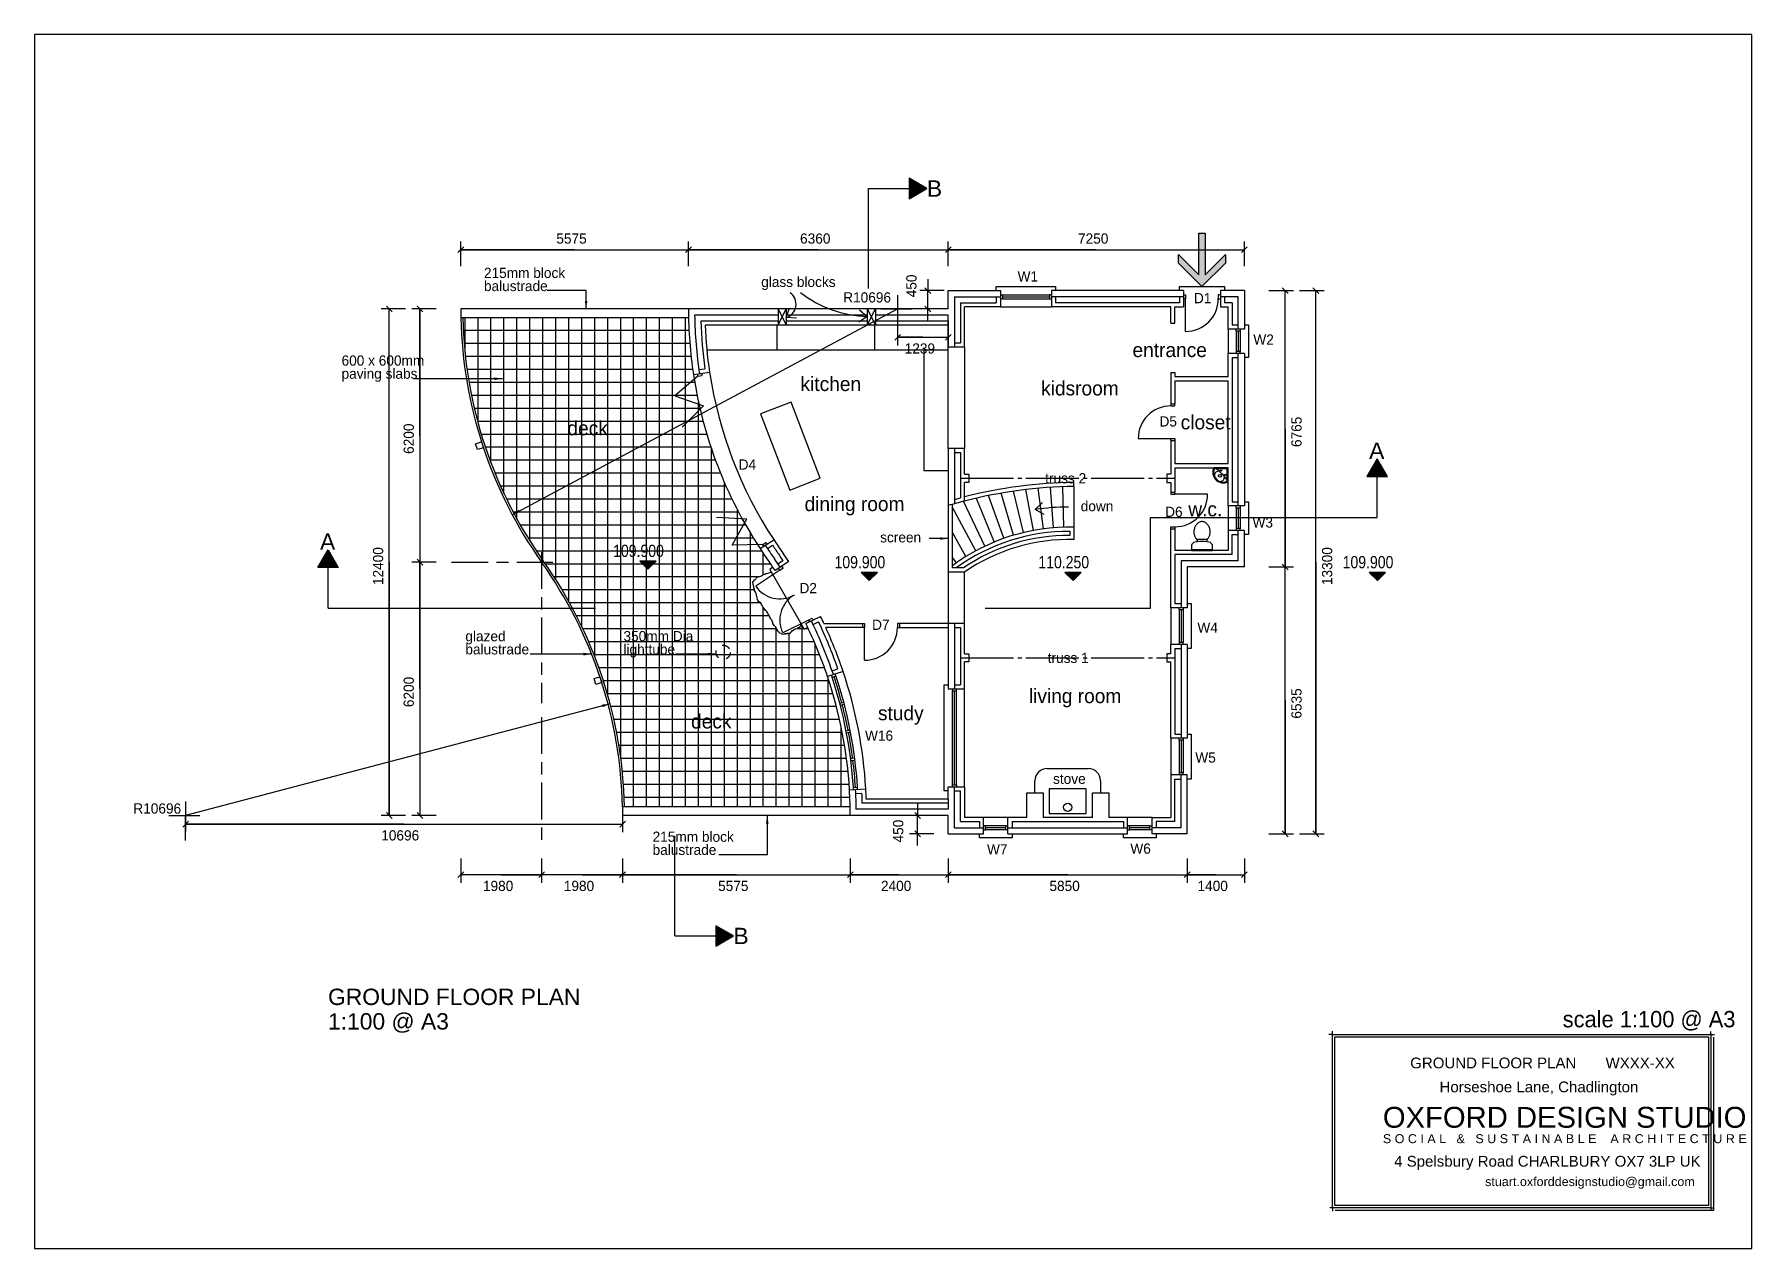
# Model space of a CAD drawing. Header units: millimetres. Extents: x -21022 to 21022, y -14865 to 14865.
import ezdxf

# ---------------------------------------------------------------- set-up
doc = ezdxf.new("R2010")
doc.units = ezdxf.units.MM
for name, pattern in [('BORDER', [16, 13, -1, 1, -1]), ('CENTER', [16, 9, -2, 3, -2]), ('HIDDEN', [16, 2, -2, 2, -2, 2, -2, 2, -2])]:
    doc.linetypes.add(name, pattern=pattern)
for name, color, linetype, true_color in [('00_-_ELEVATIONS', 7, 'Continuous', 0xffffff), ('1', 7, 'Continuous', 0xffffff), ('NEW_GF', 7, 'Continuous', 0xffffff), ('NEW_LGF', 7, 'Continuous', 0xffffff)]:
    doc.layers.add(name, color=color, linetype=linetype, true_color=true_color)
doc.styles.add('ARIAL', font='ARIAL.TTF', dxfattribs={"height": 0.2})
doc.styles.add('ARIALN', font='ARIALN.TTF', dxfattribs={"height": 0.2})
doc.dimstyles.new('ISO-25', dxfattribs={"dimtxt": 2.5, "dimasz": 2.5, "dimexe": 1.25, "dimexo": 0.625, "dimtad": 1, "dimtxsty": 'Standard', "dimcen": 2.5, "dimadec": 0, "dimazin": 0, "dimtfac": 1, "dimtmove": 0, "dimatfit": 3, "dimfxl": 1, "dimarcsym": 0})

# ---------------------------------------------------------------- blocks, each defined once
blk = doc.blocks.new('06ACBB04')
at = {"layer": 'NEW_LGF', "linetype": 'Continuous', "ltscale": 100}
h = blk.add_hatch(dxfattribs=at)
h.set_pattern_fill('net', color=8, scale=100, style=0)
h.set_pattern_definition([(0, (0, 0), (0, 317.5), []), (90, (0, 0), (-317.5, 2e-14), [])])
h.paths.add_polyline_path([(0, 11970), (5525, 11970), (5533, 11717), (5551, 11411), (5573, 11145), (5613, 10799), (5641, 10596), (5700, 10246), (5771, 9895), (5837, 9609), (5909, 9336), (5981, 9087), (6089, 8751), (6188, 8471), (6346, 8070), (6453, 7822), (6594, 7520), (6749, 7212), (6874, 6980), (7042, 6689), (7175, 6474), (7275, 6318), (7423, 6098), (7530, 5947), (7589, 5862), (7512, 5811), (7554, 5738), (7470, 5723), (7408, 5703), (7311, 5658), (7206, 5616), (7180, 5588), (7151, 5555), (7130, 5542), (7107, 5525), (7098, 5501), (7108, 5443), (7118, 5383), (7139, 5299), (7176, 5227), (7190, 5163), (7209, 5094), (7222, 5053), (7300, 4958), (7342, 4897), (7370, 4858), (7403, 4812), (7462, 4744), (7517, 4640), (7548, 4582), (7579, 4528), (7603, 4471), (7644, 4409), (7711, 4303), (7750, 4258), (7831, 4225), (7862, 4224), (7901, 4230), (7946, 4240), (8014, 4259), (8083, 4310), (8166, 4353), (8210, 4377), (8233, 4386), (8268, 4412), (8264, 4512), (8357, 4351), (8440, 4391), (8532, 4194), (8633, 3963), (8745, 3690), (8831, 3461), (8927, 3187), (9041, 2829), (9129, 2514), (9203, 2215), (9264, 1936), (9322, 1632), (9375, 1303), (9412, 1017), (9440, 741), (9465, 411), (9475, 190), (9481, 0), (3956, 0), (3931, 548), (3916, 732), (3893, 961), (3865, 1198), (3835, 1405), (3764, 1819), (3724, 2016), (3663, 2286), (3592, 2566), (3509, 2858), (3429, 3116), (3310, 3459), (3188, 3780), (3008, 4202), (2800, 4637), (2639, 4943), (2469, 5242), (2275, 5559), (2088, 5843), (1866, 6161), (1683, 6437), (1497, 6737), (1343, 7004), (1154, 7361), (936, 7815), (754, 8244), (540, 8831), (420, 9217), (337, 9519), (245, 9904), (179, 10230), (108, 10657), (67, 10977), (36, 11286), (12, 11635)])
at = {"layer": 'NEW_LGF', "color": 2, "linetype": 'HIDDEN', "ltscale": 100}
blk.add_circle((6372, 3778), 175, dxfattribs=at)
blk.add_arc((6372, 3778), 175, 0, 0, dxfattribs=at)
at = {"layer": 'NEW_LGF'}
blk.add_attdef('Sfb', (0, 0), '', height=1, dxfattribs=at)
blk = doc.blocks.new('208C8A54')
at = {"layer": '00_-_ELEVATIONS', "linetype": 'HIDDEN', "ltscale": 100}
blk.add_hatch(color=15, dxfattribs=at).paths.add_polyline_path([(781, 200), (1181, 200), (981, 0)])
at = {"layer": '00_-_ELEVATIONS', "color": 2, "linetype": 'Continuous', "ltscale": 100}
for p, q in [((781, 200), (981, 0)), ((1181, 200), (781, 200)), ((981, 0), (1181, 200))]:
    blk.add_line(p, q, dxfattribs=at)
at = {"layer": '00_-_ELEVATIONS', "color": 15, "linetype": 'HIDDEN', "ltscale": 100, "style": 'ARIALN'}
blk.add_text('110.250', height=300, rotation=359.9494, dxfattribs=at).set_placement((131, 301))
at = {"layer": '00_-_ELEVATIONS'}
blk.add_attdef('Sfb', (0, 0), '', height=1, dxfattribs=at)
blk = doc.blocks.new('088BE750')
at = {"layer": 'NEW_GF', "color": 2, "linetype": 'Continuous', "ltscale": 100}
for p, q in [((0, 1000), (0, 100)), ((200, 950), (200, 1000)), ((300, 950), (200, 950)), ((250, 950), (250, 150)), ((300, 1000), (300, 950)), ((400, 1100), (500, 1100)), ((500, 1100), (500, 0)), ((300, 150), (200, 150)), ((200, 150), (200, 100)), ((300, 100), (300, 150)), ((500, 0), (400, 0))]:
    blk.add_line(p, q, dxfattribs=at)
at = {"layer": 'NEW_GF', "color": 1, "linetype": 'Continuous', "ltscale": 100}
for p, q in [((200, 950), (200, 150)), ((300, 950), (300, 150))]:
    blk.add_line(p, q, dxfattribs=at)
at = {"layer": 'NEW_GF'}
for tag in ['PAT_NAME', 'GROUP', 'FLOOR', 'Sfb', 'PART_NUMBER', 'DESC', 'MANUFACTURER', 'Quantity', 'WIDTH', 'WIDTH_FORMULA', 'HEIGHT', 'SYMBOL_PATH', 'Opening_height', 'Return_type', 'TYPE', 'PREFIX', 'IDENTIFIER', 'NUMBER', 'OUTER_LEAF', 'CAVITY', 'INNER_LEAF', 'Arch_group']:
    blk.add_attdef(tag, (0, 0), '', height=1, dxfattribs=at)
blk = doc.blocks.new('649B4A82')
at = {"layer": 'NEW_LGF', "color": 9, "linetype": 'Continuous', "ltscale": 100}
for s, p in [('W1', (6926, 14136)), ('D1', (11243, 13604)), ('W2', (12697, 12591)), ('D5', (10399, 10586)), ('D4', (96, 9531)), ('D6', (10538, 8373)), ('W3', (12677, 8113)), ('D2', (1585, 6506)), ('D7', (3363, 5607)), ('W4', (11328, 5538)), ('W16', (3190, 2893)), ('W5', (11277, 2357)), ('W7', (6177, 109)), ('W6', (9686, 127))]:
    blk.add_text(s, height=250, dxfattribs=at).set_placement(p)
at = {"layer": 'NEW_LGF'}
blk.add_attdef('Sfb', (0, 0), '', height=1, dxfattribs=at)
blk = doc.blocks.new('5424B350')
at = {"layer": 'NEW_GF', "color": 3, "linetype": 'Continuous', "ltscale": 100}
for p, q in [((5575, 12400), (0, 12400)), ((0, 12400), (0, 12185)), ((5577, 12185), (0, 12185)), ((9533, 215), (3960, 215)), ((3960, 215), (3960, 0)), ((9535, 0), (3960, 0))]:
    blk.add_line(p, q, dxfattribs=at)
at = {"layer": 'NEW_GF', "color": 2, "linetype": 'Continuous', "ltscale": 100}
blk.add_line((3958, 215), (3960, 215), dxfattribs=at)
for centre, radius, start, end in [((10696, 12400), 10696, 181.1499, 215.4241), ((10696, 12400), 10696, 181.1499, 215.4241), ((10696, 12400), 10646, 181.1553, 215.4241), ((10696, 12400), 10646, 181.1553, 215.4241), ((-6736, 0), 10696, 1.1499, 35.4241), ((-6736, 0), 10696, 1.1499, 35.4241), ((-6736, 0), 10746, 1.1446, 35.4241), ((-6736, 0), 10746, 1.1446, 35.4241)]:
    blk.add_arc(centre, radius, start, end, dxfattribs=at)
blk = doc.blocks.new('D2647627')
at = {"layer": 'NEW_GF', "color": 2, "linetype": 'Continuous', "ltscale": 100}
for p, q in [((0, 400), (0, 500)), ((0, 500), (1450, 500)), ((1450, 500), (1450, 400)), ((100, 300), (150, 300)), ((150, 200), (100, 200)), ((150, 300), (150, 200)), ((150, 250), (1300, 250)), ((1350, 300), (1300, 300)), ((1300, 300), (1300, 200)), ((1300, 200), (1350, 200)), ((100, 0), (1350, 0))]:
    blk.add_line(p, q, dxfattribs=at)
at = {"layer": 'NEW_GF', "color": 1, "linetype": 'Continuous', "ltscale": 100}
for p, q in [((150, 300), (1300, 300)), ((150, 200), (1300, 200))]:
    blk.add_line(p, q, dxfattribs=at)
at = {"layer": 'NEW_GF'}
for tag in ['PAT_NAME', 'GROUP', 'FLOOR', 'Sfb', 'PART_NUMBER', 'DESC', 'MANUFACTURER', 'Quantity', 'WIDTH', 'WIDTH_FORMULA', 'HEIGHT', 'SYMBOL_PATH', 'Opening_height', 'Return_type', 'TYPE', 'PREFIX', 'IDENTIFIER', 'NUMBER', 'OUTER_LEAF', 'CAVITY', 'INNER_LEAF', 'Arch_group']:
    blk.add_attdef(tag, (0, 0), '', height=1, dxfattribs=at)
blk = doc.blocks.new('A0DCD026')
at = {"layer": 'NEW_GF', "color": 2, "linetype": 'Continuous', "ltscale": 100}
for p, q in [((0, 1000), (0, 1100)), ((0, 1100), (1100, 1100)), ((100, 900), (150, 900)), ((150, 900), (150, 800)), ((1000, 900), (950, 900)), ((950, 900), (950, 800)), ((1100, 1100), (1100, 1000)), ((150, 800), (100, 800)), ((950, 800), (1000, 800))]:
    blk.add_line(p, q, dxfattribs=at)
at = {"layer": 'NEW_GF', "color": 4, "linetype": 'Continuous', "ltscale": 100}
blk.add_line((150, 0), (150, 800), dxfattribs=at)
at = {"layer": 'NEW_GF', "color": 2, "linetype": 'Continuous', "ltscale": 100}
blk.add_arc((150, 800), 800, 270, 0, dxfattribs=at)
blk.add_arc((150, 800), 800, 270, 0, dxfattribs=at)
at = {"layer": 'NEW_GF'}
for tag in ['PAT_NAME', 'GROUP', 'FLOOR', 'Sfb', 'PART_NUMBER', 'DESC', 'MANUFACTURER', 'Quantity', 'WIDTH', 'WIDTH_FORMULA', 'HEIGHT', 'SYMBOL_PATH', 'Opening_height', 'Ht1', 'Return_type', 'TYPE', 'PREFIX', 'IDENTIFIER', 'SOLID_PEN', 'OUTER_LEAF', 'CAVITY', 'INNER_LEAF', 'CAVITY_PEN', 'REVEAL', 'GABLE_ANG', 'GABLE_LEN', 'Arch_group']:
    blk.add_attdef(tag, (0, 0), '', height=1, dxfattribs=at)
blk = doc.blocks.new('E8BCB9FC')
at = {"layer": 'NEW_GF', "color": 2, "linetype": 'Continuous', "ltscale": 100}
for p, q in [((0, 0), (0, 2600)), ((0, 2600), (100, 2600)), ((200, 2500), (200, 2450)), ((200, 2450), (300, 2450)), ((250, 150), (250, 2450)), ((300, 2450), (300, 2500)), ((500, 100), (500, 2500)), ((100, 0), (0, 0)), ((200, 100), (200, 150)), ((200, 150), (300, 150)), ((300, 150), (300, 100))]:
    blk.add_line(p, q, dxfattribs=at)
at = {"layer": 'NEW_GF', "color": 1, "linetype": 'Continuous', "ltscale": 100}
for p, q in [((200, 150), (200, 2450)), ((300, 150), (300, 2450))]:
    blk.add_line(p, q, dxfattribs=at)
at = {"layer": 'NEW_GF'}
for tag in ['PAT_NAME', 'GROUP', 'FLOOR', 'Sfb', 'PART_NUMBER', 'DESC', 'MANUFACTURER', 'Quantity', 'WIDTH', 'WIDTH_FORMULA', 'HEIGHT', 'SYMBOL_PATH', 'Opening_height', 'Return_type', 'TYPE', 'PREFIX', 'IDENTIFIER', 'NUMBER', 'OUTER_LEAF', 'CAVITY', 'INNER_LEAF', 'Arch_group']:
    blk.add_attdef(tag, (0, 0), '', height=1, dxfattribs=at)
blk = doc.blocks.new('9C177FD2')
at = {"layer": 'NEW_GF', "color": 3, "linetype": 'Continuous', "ltscale": 100}
for p, q in [((0, 5891), (143, 5938)), ((47, 5749), (0, 5891)), ((143, 5938), (189, 5795)), ((189, 5795), (47, 5749)), ((2900, 143), (3042, 189)), ((2946, 0), (2900, 143)), ((3089, 47), (2946, 0)), ((3042, 189), (3089, 47))]:
    blk.add_line(p, q, dxfattribs=at)
blk = doc.blocks.new('03A24341')
at = {"layer": 'NEW_GF', "color": 2, "linetype": 'Continuous', "ltscale": 100}
for p, q in [((747, 2154), (0, 1868)), ((1462, 286), (747, 2154)), ((0, 1868), (715, 0)), ((715, 0), (1462, 286))]:
    blk.add_line(p, q, dxfattribs=at)
at = {"layer": 'NEW_GF'}
blk.add_attdef('Sfb', (0, 0), '', height=1, dxfattribs=at)
blk = doc.blocks.new('2CF49CD4')
at = {"layer": 'NEW_GF', "color": 4, "linetype": 'Continuous', "ltscale": 100}
for p, q in [((6360, 13300), (7635, 13300)), ((6360, 12850), (6360, 13300)), ((7635, 13300), (7635, 12900)), ((12123, 13300), (8885, 13300)), ((8885, 13300), (8885, 12900)), ((12123, 13300), (12123, 12900)), ((13610, 13300), (13023, 13300)), ((13023, 13300), (13023, 12900)), ((13610, 13300), (13610, 12359)), ((6360, 12850), (0, 12850)), ((7635, 12900), (6760, 12900)), ((6760, 11924), (6760, 12900)), ((11810, 12900), (8885, 12900)), ((11810, 12500), (11810, 12900)), ((11910, 12500), (11910, 12900)), ((11910, 12900), (12123, 12900)), ((13023, 12900), (13210, 12900)), ((13210, 12359), (13210, 12900)), ((6360, 12450), (408, 12450)), ((6360, 11924), (6360, 12450)), ((11810, 12500), (11910, 12500)), ((13610, 12359), (13210, 12359)), ((6360, 11924), (6760, 11924)), ((13610, 11759), (13210, 11759)), ((13210, 11193), (13210, 11759)), ((13610, 11759), (13610, 8028)), ((121, 11244), (517, 11304)), ((11810, 11293), (11910, 11293)), ((11810, 11293), (11810, 10528)), ((11910, 11293), (11910, 11193)), ((11910, 11193), (13210, 11193)), ((11910, 11093), (13210, 11093)), ((11910, 11093), (11910, 10528)), ((13210, 9064), (13210, 11093)), ((11810, 10528), (11910, 10528)), ((6360, 9433), (6360, 8037)), ((6760, 9433), (6360, 9433)), ((6760, 8805), (6760, 9433)), ((11810, 9628), (11910, 9628)), ((11810, 9628), (11810, 8805)), ((11910, 9628), (11910, 9064)), ((11910, 9064), (13210, 9064)), ((11910, 8964), (13210, 8964)), ((11910, 8964), (11910, 8367)), ((13210, 8028), (13210, 8964)), ((6760, 8805), (6860, 8805)), ((6760, 8147), (6760, 8605)), ((6860, 8605), (6760, 8605)), ((6860, 8805), (6860, 8605)), ((11810, 8805), (11710, 8805)), ((11710, 8805), (11710, 8605)), ((11710, 8605), (11810, 8605)), ((11810, 8605), (11810, 8367)), ((11810, 8367), (11910, 8367)), ((13610, 8028), (13210, 8028)), ((1753, 6983), (2087, 7202)), ((11810, 6935), (11810, 7467)), ((11810, 7467), (11910, 7467)), ((11910, 7467), (11910, 6935)), ((13610, 7428), (13210, 7428)), ((13210, 7428), (13210, 6935)), ((13610, 6535), (13610, 7428)), ((11810, 5536), (11810, 6935)), ((13210, 6935), (11910, 6935)), ((2454, 6669), (2122, 6445)), ((13610, 6535), (12210, 6535)), ((12210, 6535), (12210, 5536)), ((12210, 5536), (11810, 5536)), ((2874, 5146), (3233, 5322)), ((3314, 5153), (4260, 5153)), ((4260, 5053), (3360, 5053)), ((4260, 5153), (4260, 5053)), ((6360, 5153), (5164, 5153)), ((5164, 5153), (5164, 5053)), ((5164, 5053), (6360, 5053)), ((6760, 5153), (6360, 5153)), ((6360, 5153), (6360, 3550)), ((6760, 4410), (6760, 5153)), ((12210, 4636), (11810, 4636)), ((11810, 4410), (11810, 4636)), ((12210, 4636), (12210, 2341)), ((6760, 4410), (6860, 4410)), ((6760, 3550), (6760, 4210)), ((6860, 4210), (6760, 4210)), ((6860, 4410), (6860, 4210)), ((11810, 4410), (11710, 4410)), ((11710, 4410), (11710, 4210)), ((11710, 4210), (11810, 4210)), ((11810, 2341), (11810, 4210)), ((3785, 3976), (3405, 3852)), ((6360, 3550), (6760, 3550)), ((12210, 2341), (11810, 2341)), ((12210, 1441), (11810, 1441)), ((11810, 1441), (11810, 400)), ((12210, 0), (12210, 1441)), ((3942, 1076), (4341, 1099)), ((6360, 850), (4353, 850)), ((6360, 850), (6360, 1150)), ((6360, 1150), (6760, 1150)), ((6760, 1150), (6760, 400)), ((8282, 400), (8282, 1000)), ((8282, 1000), (8682, 1000)), ((8682, 1000), (8682, 400)), ((9888, 400), (9888, 1000)), ((9888, 1000), (10288, 1000)), ((10288, 1000), (10288, 400)), ((6360, 450), (3960, 450)), ((6360, 0), (6360, 450)), ((7221, 400), (6760, 400)), ((7221, 0), (7221, 400)), ((7821, 0), (7821, 400)), ((8282, 400), (7821, 400)), ((9888, 400), (8682, 400)), ((10749, 400), (10288, 400)), ((10749, 0), (10749, 400)), ((11349, 0), (11349, 400)), ((11349, 400), (11810, 400)), ((6360, 0), (7221, 0)), ((7821, 0), (10749, 0)), ((12210, 0), (11349, 0))]:
    blk.add_line(p, q, dxfattribs=at)
at = {"layer": 'NEW_GF', "color": 2, "linetype": 'Continuous', "ltscale": 100}
for p, q in [((6510, 13150), (7635, 13150)), ((6510, 13150), (6510, 11924)), ((7535, 13150), (7535, 13000)), ((12123, 13150), (8885, 13150)), ((8985, 13150), (8985, 13000)), ((12023, 13150), (12023, 13000)), ((13460, 13150), (13023, 13150)), ((13123, 13150), (13123, 13000)), ((13460, 12359), (13460, 13150)), ((2192, 12700), (151, 12700)), ((4376, 12700), (2392, 12700)), ((6360, 12700), (4576, 12700)), ((6360, 12450), (6360, 12700)), ((6660, 13000), (7535, 13000)), ((6660, 13000), (6660, 12024)), ((12023, 13000), (8985, 13000)), ((13310, 13000), (13123, 13000)), ((13310, 13000), (13310, 12459)), ((2192, 12550), (304, 12550)), ((4376, 12550), (2392, 12550)), ((6360, 12550), (4576, 12550)), ((13310, 12459), (13460, 12459)), ((6510, 12024), (6660, 12024)), ((255, 11365), (403, 11388)), ((13310, 11659), (13310, 8128)), ((13310, 11659), (13460, 11659)), ((13460, 8028), (13460, 11759)), ((6510, 9433), (6510, 8080)), ((6510, 9333), (6660, 9333)), ((6660, 9333), (6660, 8225)), ((6510, 8184), (6660, 8225)), ((13310, 8128), (13460, 8128)), ((13310, 7328), (13460, 7328)), ((13310, 6835), (13310, 7328)), ((13460, 6685), (13460, 7428)), ((1933, 6982), (2059, 7064)), ((13310, 6835), (11910, 6835)), ((11910, 6835), (11910, 5636)), ((2190, 6612), (2314, 6697)), ((13460, 6685), (12060, 6685)), ((12060, 6685), (12060, 5536)), ((11910, 5636), (12060, 5636)), ((3052, 5122), (3187, 5188)), ((6510, 5153), (6510, 3550)), ((6510, 5053), (6660, 5053)), ((6660, 5053), (6660, 3650)), ((12060, 4636), (12060, 2341)), ((11910, 4536), (12060, 4536)), ((11910, 4536), (11910, 2441)), ((3515, 3993), (3657, 4042)), ((6510, 3650), (6660, 3650)), ((11910, 2441), (12060, 2441)), ((11910, 1341), (12060, 1341)), ((11910, 300), (11910, 1341)), ((12060, 150), (12060, 1441)), ((4097, 985), (4247, 992)), ((6359, 850), (6359, 600)), ((6510, 150), (6510, 1150)), ((6510, 1050), (6660, 1050)), ((6660, 300), (6660, 1050)), ((6359, 600), (4109, 600)), ((6359, 750), (4256, 750)), ((6510, 150), (7221, 150)), ((6660, 300), (7121, 300)), ((7121, 300), (7121, 150)), ((7821, 150), (10749, 150)), ((7921, 300), (7921, 150)), ((7921, 300), (10649, 300)), ((10649, 300), (10649, 150)), ((12060, 150), (11349, 150)), ((11449, 300), (11449, 150)), ((11910, 300), (11449, 300))]:
    blk.add_line(p, q, dxfattribs=at)
at = {"layer": 'NEW_GF', "color": 4, "linetype": 'Continuous', "ltscale": 100}
for centre, radius, start, end in [((10696, 12850), 10696, 179.9982, 188.6358), ((10696, 12850), 10696, 179.9982, 188.6358), ((10696, 12850), 10296, 182.2246, 188.6358), ((10696, 12850), 10296, 182.2246, 188.6358), ((9601, -2902), 11409, 104.4192, 106.5036), ((9601, -2902), 11409, 104.4192, 106.5036), ((10696, 12850), 10296, 213.2644, 215.4241), ((10696, 12850), 10296, 213.2644, 215.4241), ((10696, 12850), 10696, 213.2644, 215.4241), ((10696, 12850), 10696, 213.2644, 215.4241), ((-6736, 450), 11096, 34.087, 35.4241), ((-6736, 450), 11096, 34.087, 35.4241), ((-6736, 450), 10696, 34.087, 35.4241), ((-6736, 450), 10696, 34.087, 35.4241), ((-6736, 450), 10696, 18.5443, 26.0425), ((-6736, 450), 10696, 18.5443, 26.0425), ((-6736, 450), 11096, 25.0749, 26.0425), ((-6736, 450), 11096, 25.0749, 26.0425), ((-6736, 450), 11096, 18.5274, 24.5062), ((-6736, 450), 11096, 18.5274, 24.5062), ((-6736, 450), 10696, 359.9982, 3.3536), ((-6736, 450), 10696, 359.9982, 3.3536), ((-6736, 450), 11096, 2.0641, 3.3536), ((-6736, 450), 11096, 2.0641, 3.3536)]:
    blk.add_arc(centre, radius, start, end, dxfattribs=at)
at = {"layer": 'NEW_GF', "color": 2, "linetype": 'Continuous', "ltscale": 100}
for centre, radius, start, end in [((10696, 12850), 10546, 180.8131, 188.6358), ((10696, 12850), 10546, 180.8131, 188.6358), ((10696, 12850), 10396, 181.6517, 188.0847), ((10696, 12850), 10396, 181.6517, 188.0847), ((10696, 12850), 10546, 213.2644, 215.4241), ((10696, 12850), 10546, 213.2644, 215.4241), ((10696, 12850), 10396, 213.8155, 215.4241), ((10696, 12850), 10396, 213.8155, 215.4241), ((-6736, 450), 10846, 34.087, 35.4241), ((-6736, 450), 10846, 34.087, 35.4241), ((-6736, 450), 10996, 34.6153, 35.4241), ((-6736, 450), 10996, 34.6153, 35.4241), ((-6736, 450), 10846, 18.5443, 26.0425), ((-6736, 450), 10846, 18.5443, 26.0425), ((-6736, 450), 10996, 19.0662, 25.5214), ((-6736, 450), 10996, 19.0662, 25.5214), ((-6736, 450), 10846, 0.7906, 3.3536), ((-6736, 450), 10846, 0.7906, 3.3536), ((-6736, 450), 10996, 1.5616, 2.8253), ((-6736, 450), 10996, 1.5616, 2.8253)]:
    blk.add_arc(centre, radius, start, end, dxfattribs=at)
at = {"layer": 'NEW_GF'}
blk.add_attdef('Sfb', (0, 0), '', height=1, dxfattribs=at)
blk = doc.blocks.new('5A020AF7')
at = {"layer": 'NEW_GF', "color": 2, "linetype": 'Continuous', "ltscale": 100}
blk.add_line((0, 0), (84, 55), dxfattribs=at)
blk = doc.blocks.new('13BC16CC')
at = {"layer": 'NEW_GF', "color": 9, "linetype": 'BORDER', "ltscale": 100}
for p, q in [((0, 4396), (5250, 4396)), ((0, 0), (5250, 0))]:
    blk.add_line(p, q, dxfattribs=at)
blk = doc.blocks.new('C07E6522')
at = {"layer": '00_-_ELEVATIONS', "linetype": 'BORDER', "ltscale": 100}
blk.add_hatch(color=15, dxfattribs=at).paths.add_polyline_path([(781, 200), (1181, 200), (981, 0)])
at = {"layer": '00_-_ELEVATIONS', "color": 2, "linetype": 'Continuous', "ltscale": 100}
for p, q in [((781, 200), (981, 0)), ((1181, 200), (781, 200)), ((981, 0), (1181, 200))]:
    blk.add_line(p, q, dxfattribs=at)
at = {"layer": '00_-_ELEVATIONS', "color": 15, "linetype": 'BORDER', "ltscale": 100, "style": 'ARIALN'}
blk.add_text('109.900', height=300, rotation=359.9494, dxfattribs=at).set_placement((131, 301))
at = {"layer": '00_-_ELEVATIONS'}
blk.add_attdef('Sfb', (0, 0), '', height=1, dxfattribs=at)
blk = doc.blocks.new('1AF24D78')
at = {"layer": 'NEW_GF', "color": 2, "linetype": 'Continuous', "ltscale": 100}
for p, q in [((0, 1000), (0, 100)), ((200, 950), (200, 1000)), ((300, 950), (200, 950)), ((250, 950), (250, 150)), ((300, 1000), (300, 950)), ((400, 1100), (500, 1100)), ((500, 1100), (500, 0)), ((300, 150), (200, 150)), ((200, 150), (200, 100)), ((300, 100), (300, 150)), ((500, 0), (400, 0))]:
    blk.add_line(p, q, dxfattribs=at)
at = {"layer": 'NEW_GF', "color": 1, "linetype": 'Continuous', "ltscale": 100}
for p, q in [((200, 950), (200, 150)), ((300, 950), (300, 150))]:
    blk.add_line(p, q, dxfattribs=at)
at = {"layer": 'NEW_GF'}
for tag in ['PAT_NAME', 'GROUP', 'FLOOR', 'Sfb', 'PART_NUMBER', 'DESC', 'MANUFACTURER', 'Quantity', 'WIDTH', 'WIDTH_FORMULA', 'HEIGHT', 'SYMBOL_PATH', 'Opening_height', 'Return_type', 'TYPE', 'PREFIX', 'IDENTIFIER', 'NUMBER', 'OUTER_LEAF', 'CAVITY', 'INNER_LEAF', 'Arch_group']:
    blk.add_attdef(tag, (0, 0), '', height=1, dxfattribs=at)
blk = doc.blocks.new('81CBC227')
at = {"layer": 'NEW_GF', "color": 2, "linetype": 'Continuous', "ltscale": 100}
for p, q in [((1711, 3558), (1711, 2958)), ((4111, 2958), (4111, 3558)), ((0, 2958), (5911, 2958)), ((5311, 2958), (5311, 0)), ((5311, 0), (5911, 0))]:
    blk.add_line(p, q, dxfattribs=at)
at = {"layer": 'NEW_GF'}
blk.add_attdef('Sfb', (0, 0), '', height=1, dxfattribs=at)
blk = doc.blocks.new('0DA4883D')
at = {"layer": 'NEW_GF', "color": 2, "linetype": 'Continuous', "ltscale": 100}
for p, q in [((0, 0), (0, 2491)), ((400, 2491), (400, 0))]:
    blk.add_line(p, q, dxfattribs=at)
at = {"layer": 'NEW_GF'}
blk.add_attdef('Sfb', (0, 0), '', height=1, dxfattribs=at)
blk = doc.blocks.new('B1BD81F7')
at = {"layer": 'NEW_LGF', "color": 2, "linetype": 'Continuous', "ltscale": 100}
for centre, radius, start, end in [((3945, 8682), 343, 287.1279, 54.2148), ((3945, 8682), 343, 287.1279, 54.2148), ((6094, 11135), 2751, 231.9232, 268.6629), ((6094, 11135), 2751, 231.9232, 268.6629)]:
    blk.add_arc(centre, radius, start, end, dxfattribs=at)
at = {"layer": 'NEW_LGF', "color": 15, "linetype": 'Continuous', "ltscale": 100}
for s, p in [('glass blocks', (3434, 9105)), ('350mm Dia', (62, 431)), ('lighttube', (62, 109))]:
    blk.add_text(s, height=250, dxfattribs=at).set_placement(p)
at = {"layer": 'NEW_LGF'}
blk.add_attdef('Sfb', (0, 0), '', height=1, dxfattribs=at)
blk = doc.blocks.new('A44D7AB5')
at = {"layer": '00_-_ELEVATIONS', "linetype": 'Continuous', "ltscale": 100}
blk.add_hatch(color=15, dxfattribs=at).paths.add_polyline_path([(781, 200), (1181, 200), (981, 0)])
at = {"layer": '00_-_ELEVATIONS', "color": 2, "linetype": 'Continuous', "ltscale": 100}
for p, q in [((781, 200), (981, 0)), ((1181, 200), (781, 200)), ((981, 0), (1181, 200))]:
    blk.add_line(p, q, dxfattribs=at)
at = {"layer": '00_-_ELEVATIONS', "color": 15, "linetype": 'Continuous', "ltscale": 100, "style": 'ARIALN'}
blk.add_text('109.900', height=300, rotation=359.9494, dxfattribs=at).set_placement((131, 301))
at = {"layer": '00_-_ELEVATIONS'}
blk.add_attdef('Sfb', (0, 0), '', height=1, dxfattribs=at)
blk = doc.blocks.new('866B2B1E')
at = {"layer": 'NEW_GF', "color": 4, "linetype": 'Continuous', "ltscale": 100}
for p, q in [((2079, 15629), (2221, 15771)), ((7654, 15629), (7796, 15771)), ((7796, 15771), (7654, 15629)), ((14014, 15629), (14156, 15771)), ((21406, 15771), (21264, 15629)), ((13656, 14629), (13514, 14771)), ((22264, 14771), (22406, 14629)), ((23014, 14771), (23156, 14629)), ((329, 14321), (471, 14179)), ((1079, 14321), (1221, 14179)), ((13514, 14321), (13656, 14179)), ((1221, 7979), (1079, 8121)), ((22264, 8006), (22406, 7864)), ((22406, 7864), (22264, 8006)), ((471, 1779), (329, 1921)), ((1221, 1779), (1079, 1921)), ((13406, 1779), (13264, 1921)), ((13264, 1471), (13406, 1329)), ((22406, 1329), (22264, 1471)), ((23156, 1329), (23014, 1471)), ((2079, 329), (2221, 471)), ((4201, 471), (4059, 329)), ((4059, 329), (4201, 471)), ((6181, 471), (6039, 329)), ((6039, 329), (6181, 471)), ((11756, 471), (11614, 329)), ((14156, 471), (14014, 329)), ((20006, 471), (19864, 329)), ((21406, 471), (21264, 329))]:
    blk.add_line(p, q, dxfattribs=at)
at = {"layer": 'NEW_GF', "color": 2, "linetype": 'Continuous', "ltscale": 100}
for p, q in [((2150, 15300), (2150, 15900)), ((4938, 15700), (2150, 15700)), ((2150, 15700), (7725, 15700)), ((4938, 15700), (7725, 15700)), ((7725, 15300), (7725, 15900)), ((7725, 15300), (7725, 15900)), ((10905, 15700), (7725, 15700)), ((7725, 15700), (14085, 15700)), ((10905, 15700), (14085, 15700)), ((14085, 15300), (14085, 15900)), ((14085, 15300), (14085, 15900)), ((17710, 15700), (14085, 15700)), ((14085, 15700), (21335, 15700)), ((17710, 15700), (21335, 15700)), ((21335, 15300), (21335, 15900)), ((13585, 14983), (13585, 14700)), ((13985, 14700), (13385, 14700)), ((13585, 14250), (13585, 14700)), ((21935, 14700), (22535, 14700)), ((22335, 7935), (22335, 14700)), ((22335, 11318), (22335, 14700)), ((22685, 14700), (23285, 14700)), ((23085, 1400), (23085, 14700)), ((23085, 8050), (23085, 14700)), ((800, 14250), (200, 14250)), ((400, 1850), (400, 14250)), ((400, 8050), (400, 14250)), ((1550, 14250), (950, 14250)), ((1150, 11150), (1150, 14250)), ((1150, 14250), (1150, 8050)), ((13985, 14250), (13385, 14250)), ((13585, 13967), (13585, 14250)), ((1150, 11150), (1150, 8050)), ((22335, 11318), (22335, 7935)), ((400, 8050), (400, 1850)), ((1550, 8050), (950, 8050)), ((1550, 8050), (950, 8050)), ((1150, 4950), (1150, 8050)), ((1150, 8050), (1150, 1850)), ((23085, 8050), (23085, 1400)), ((21935, 7935), (22535, 7935)), ((21935, 7935), (22535, 7935)), ((22335, 1400), (22335, 7935)), ((22335, 4668), (22335, 7935)), ((1150, 4950), (1150, 1850)), ((22335, 4668), (22335, 1400)), ((13335, 2133), (13335, 1850)), ((800, 1850), (200, 1850)), ((1550, 1850), (950, 1850)), ((13735, 1850), (13135, 1850)), ((13335, 1400), (13335, 1850)), ((13735, 1400), (13135, 1400)), ((13335, 1117), (13335, 1400)), ((21935, 1400), (22535, 1400)), ((22685, 1400), (23285, 1400)), ((2150, 800), (2150, 200)), ((4130, 800), (4130, 200)), ((4130, 800), (4130, 200)), ((6110, 800), (6110, 200)), ((6110, 800), (6110, 200)), ((11685, 800), (11685, 200)), ((11685, 800), (11685, 200)), ((14085, 800), (14085, 200)), ((14085, 800), (14085, 200)), ((19935, 800), (19935, 200)), ((19935, 800), (19935, 200)), ((21335, 800), (21335, 200)), ((4130, 400), (2150, 400)), ((3140, 400), (2150, 400)), ((3140, 400), (4130, 400)), ((6110, 400), (4130, 400)), ((5120, 400), (4130, 400)), ((5120, 400), (6110, 400)), ((8898, 400), (6110, 400)), ((6110, 400), (11685, 400)), ((8898, 400), (11685, 400)), ((12885, 400), (11685, 400)), ((11685, 400), (14085, 400)), ((12885, 400), (14085, 400)), ((17010, 400), (14085, 400)), ((14085, 400), (19935, 400)), ((17010, 400), (19935, 400)), ((20635, 400), (19935, 400)), ((19935, 400), (21335, 400)), ((20635, 400), (21335, 400))]:
    blk.add_line(p, q, dxfattribs=at)
at = {"layer": 'NEW_GF', "color": 1, "linetype": 'CENTER', "ltscale": 100}
for p, q in [((1921, 8050), (4403, 8050)), ((4130, 8296), (4130, 4598)), ((4130, 4255), (4130, 1121))]:
    blk.add_line(p, q, dxfattribs=at)
at = {"layer": 'NEW_GF', "color": 3, "linetype": 'Continuous', "ltscale": 100}
for s, p in [('5575', (4489, 15850)), ('6360', (10457, 15850)), ('7250', (17262, 15850)), ('1980', (2692, 0)), ('1980', (4672, 0)), ('5575', (8450, 0)), ('2400', (12437, 0)), ('5850', (16562, 0)), ('1400', (20187, 0))]:
    blk.add_text(s, height=250, dxfattribs=at).set_placement(p)
for s, p in [('450', (13307, 14536)), ('6200', (1000, 10702)), ('6765', (22735, 10870)), ('12400', (250, 7490)), ('13300', (23485, 7490)), ('6200', (1000, 4502)), ('6535', (22735, 4220)), ('450', (12985, 1188))]:
    blk.add_text(s, height=250, rotation=90, dxfattribs=at).set_placement(p)
at = {"layer": 'NEW_GF'}
blk.add_attdef('Sfb', (0, 0), '', height=1, dxfattribs=at)
blk = doc.blocks.new('ANGLO2')
at = {"layer": 'NEW_GF', "color": 1, "linetype": 'Continuous', "ltscale": 100}
for p, q in [((1, 286), (0, 263)), ((0, 263), (1, 240)), ((4, 309), (1, 286)), ((1, 240), (4, 217)), ((9, 331), (4, 309)), ((4, 217), (9, 195)), ((16, 353), (9, 331)), ((9, 195), (16, 173)), ((24, 374), (16, 353)), ((16, 173), (25, 152)), ((374, 374), (24, 374)), ((25, 152), (35, 132)), ((35, 132), (48, 112)), ((48, 112), (62, 94)), ((62, 94), (77, 77)), ((74, 354), (314, 354)), ((77, 77), (94, 62)), ((94, 62), (112, 48)), ((112, 48), (132, 35)), ((132, 35), (152, 25)), ((152, 25), (173, 16)), ((173, 16), (195, 9)), ((195, 9), (217, 4)), ((217, 4), (240, 1)), ((240, 1), (263, 0)), ((263, 0), (286, 1)), ((286, 1), (309, 4)), ((309, 4), (331, 9)), ((331, 9), (353, 16)), ((353, 16), (374, 24)), ((354, 74), (354, 314)), ((374, 24), (374, 374))]:
    blk.add_line(p, q, dxfattribs=at)
for centre, radius in [((176, 176), 35), ((201, 307), 15), ((307, 201), 15)]:
    blk.add_circle(centre, radius, dxfattribs=at)
for centre, radius, start, end in [((264, 264), 244, 167.9472, 282.0555), ((264, 264), 244, 167.9472, 282.0555), ((74, 304), 50, 90, 167.9538), ((74, 304), 50, 90, 167.9538), ((146, 181), 107, 95.951, 187.3592), ((146, 181), 107, 95.951, 187.3592), ((89, 295), 40, 51.1547, 100.6711), ((89, 295), 40, 51.1547, 100.6711), ((-770, -770), 1408, 38.8646, 51.1373), ((-770, -770), 1408, 38.8646, 51.1373), ((140, 238), 50, 47.9117, 95.962), ((140, 238), 50, 47.9117, 95.962), ((176, 176), 35, 0, 0), ((181, 146), 107, 262.6408, 354.0636), ((181, 146), 107, 262.6408, 354.0636), ((201, 307), 15, 0, 0), ((238, 140), 50, 354.0379, 42.0882), ((238, 140), 50, 354.0379, 42.0882), ((307, 201), 15, 0, 0), ((314, 314), 40, 0, 90), ((314, 314), 40, 0, 90), ((304, 74), 50, 282.0462, 0), ((304, 74), 50, 282.0462, 0), ((295, 89), 40, 349.329, 38.9102), ((295, 89), 40, 349.329, 38.9102)]:
    blk.add_arc(centre, radius, start, end, dxfattribs=at)
at = {"layer": 'NEW_GF'}
for tag in ['PAT_NAME', 'Sfb', 'PART_NUMBER', 'Quantity', 'Symbol_Description']:
    blk.add_attdef(tag, (0, 0), '', height=1, dxfattribs=at)
blk = doc.blocks.new('C3733A3C')
at = {"layer": 'NEW_GF', "color": 2, "linetype": 'Continuous', "ltscale": 100}
for p, q in [((0, 904), (50, 904)), ((50, 904), (50, 804)), ((904, 904), (854, 904)), ((854, 904), (854, 804)), ((50, 804), (0, 804)), ((854, 804), (904, 804))]:
    blk.add_line(p, q, dxfattribs=at)
at = {"layer": 'NEW_GF', "color": 4, "linetype": 'Continuous', "ltscale": 100}
blk.add_line((50, 0), (50, 804), dxfattribs=at)
at = {"layer": 'NEW_GF', "color": 2, "linetype": 'Continuous', "ltscale": 100}
blk.add_arc((50, 804), 804, 270, 0, dxfattribs=at)
blk.add_arc((50, 804), 804, 270, 0, dxfattribs=at)
at = {"layer": 'NEW_GF'}
for tag in ['PAT_NAME', 'GROUP', 'FLOOR', 'Sfb', 'PART_NUMBER', 'DESC', 'MANUFACTURER', 'Quantity', 'WIDTH', 'WIDTH_FORMULA', 'HEIGHT', 'SYMBOL_PATH', 'Opening_height', 'Ht1', 'Return_type', 'TYPE', 'PREFIX', 'IDENTIFIER', 'SOLID_PEN', 'OUTER_LEAF', 'CAVITY', 'INNER_LEAF', 'CAVITY_PEN', 'REVEAL', 'GABLE_ANG', 'GABLE_LEN', 'Arch_group']:
    blk.add_attdef(tag, (0, 0), '', height=1, dxfattribs=at)
blk = doc.blocks.new('3D8E9345')
at = {"layer": 'NEW_GF', "linetype": 'Continuous', "ltscale": 100}
blk.add_hatch(color=8, dxfattribs=at).paths.add_polyline_path([(500, 287), (500, 1306), (650, 1306), (650, 287), (1150, 787), (1150, 575), (575, 0), (0, 575), (0, 787)])
at = {"layer": 'NEW_GF', "color": 2, "linetype": 'Continuous', "ltscale": 100}
for p, q in [((500, 287), (500, 1306)), ((500, 1306), (650, 1306)), ((650, 1306), (650, 287)), ((0, 575), (0, 787)), ((0, 787), (500, 287)), ((575, 0), (0, 575)), ((1150, 575), (575, 0)), ((650, 287), (1150, 787)), ((1150, 787), (1150, 575))]:
    blk.add_line(p, q, dxfattribs=at)
at = {"layer": 'NEW_GF'}
blk.add_attdef('Sfb', (0, 0), '', height=1, dxfattribs=at)
blk = doc.blocks.new('710FA486')
at = {"layer": 'NEW_GF', "color": 2, "linetype": 'Continuous', "ltscale": 100}
for p, q in [((0, 900), (0, 850)), ((0, 850), (100, 850)), ((100, 850), (100, 900)), ((0, 0), (0, 50)), ((0, 50), (100, 50)), ((100, 50), (100, 0))]:
    blk.add_line(p, q, dxfattribs=at)
at = {"layer": 'NEW_GF', "color": 4, "linetype": 'Continuous', "ltscale": 100}
blk.add_line((900, 850), (100, 850), dxfattribs=at)
at = {"layer": 'NEW_GF', "color": 2, "linetype": 'Continuous', "ltscale": 100}
blk.add_arc((100, 850), 800, 270, 0, dxfattribs=at)
blk.add_arc((100, 850), 800, 270, 0, dxfattribs=at)
at = {"layer": 'NEW_GF'}
for tag in ['PAT_NAME', 'GROUP', 'FLOOR', 'Sfb', 'PART_NUMBER', 'DESC', 'MANUFACTURER', 'Quantity', 'WIDTH', 'WIDTH_FORMULA', 'HEIGHT', 'SYMBOL_PATH', 'Opening_height', 'Ht1', 'Return_type', 'TYPE', 'PREFIX', 'IDENTIFIER', 'SOLID_PEN', 'OUTER_LEAF', 'CAVITY', 'INNER_LEAF', 'CAVITY_PEN', 'REVEAL', 'GABLE_ANG', 'GABLE_LEN', 'Arch_group']:
    blk.add_attdef(tag, (0, 0), '', height=1, dxfattribs=at)
blk = doc.blocks.new('5DFB11A4')
at = {"layer": '1', "color": 9, "linetype": 'Continuous', "ltscale": 100}
for p, q in [((414, 1005), (414, 0)), ((0, 667), (763, 667))]:
    blk.add_line(p, q, dxfattribs=at)
blk = doc.blocks.new('15230a2t')
at = {"layer": 'NEW_GF', "color": 1, "linetype": 'Continuous', "ltscale": 100}
for p, q in [((59, 492), (58, 478)), ((58, 478), (58, 465)), ((58, 465), (58, 452)), ((58, 452), (59, 437)), ((62, 506), (59, 492)), ((59, 437), (60, 424)), ((60, 424), (62, 410)), ((64, 519), (62, 506)), ((70, 539), (64, 519)), ((77, 559), (70, 539)), ((85, 578), (77, 559)), ((94, 597), (85, 578)), ((105, 614), (94, 597)), ((117, 631), (105, 614)), ((131, 649), (117, 631)), ((146, 665), (131, 649)), ((156, 673), (146, 665)), ((168, 682), (156, 673)), ((181, 691), (168, 682)), ((197, 698), (181, 691)), ((211, 703), (197, 698)), ((227, 707), (211, 703)), ((241, 709), (227, 707)), ((257, 710), (241, 709)), ((273, 709), (257, 710)), ((289, 707), (273, 709)), ((304, 703), (289, 707)), ((319, 698), (304, 703)), ((332, 692), (319, 698)), ((345, 684), (332, 692)), ((358, 674), (345, 684)), ((370, 663), (358, 674)), ((385, 648), (370, 663)), ((398, 631), (385, 648)), ((411, 613), (398, 631)), ((421, 597), (411, 613)), ((430, 578), (421, 597)), ((439, 559), (430, 578)), ((445, 539), (439, 559)), ((451, 519), (445, 539)), ((453, 507), (451, 519)), ((456, 492), (453, 507)), ((453, 410), (455, 424)), ((455, 424), (457, 438)), ((457, 480), (456, 492)), ((457, 466), (457, 480)), ((457, 452), (457, 466)), ((457, 438), (457, 452)), ((1, 150), (0, 148)), ((0, 148), (0, 147)), ((0, 147), (0, 5)), ((0, 5), (0, 5)), ((0, 5), (0, 4)), ((0, 4), (0, 4)), ((0, 4), (0, 3)), ((0, 3), (0, 3)), ((0, 3), (1, 3)), ((3, 151), (1, 150)), ((1, 3), (1, 2)), ((1, 2), (1, 2)), ((1, 2), (1, 1)), ((1, 1), (2, 1)), ((2, 1), (2, 1)), ((2, 1), (3, 1)), ((14, 157), (3, 151)), ((3, 1), (3, 0)), ((3, 0), (3, 0)), ((3, 0), (4, 0)), ((4, 0), (4, 0)), ((4, 0), (5, 0)), ((5, 0), (5, 0)), ((5, 0), (510, 0)), ((506, 20), (8, 20)), ((25, 165), (14, 157)), ((33, 174), (25, 165)), ((41, 185), (33, 174)), ((47, 197), (41, 185)), ((49, 200), (47, 199)), ((47, 199), (47, 197)), ((50, 200), (49, 200)), ((118, 211), (50, 200)), ((62, 410), (66, 394)), ((66, 394), (71, 376)), ((71, 376), (76, 361)), ((76, 361), (83, 345)), ((83, 345), (91, 329)), ((91, 329), (99, 314)), ((99, 314), (109, 298)), ((109, 298), (119, 285)), ((138, 213), (118, 211)), ((119, 285), (126, 275)), ((126, 275), (131, 264)), ((387, 270), (128, 270)), ((131, 264), (135, 252)), ((135, 252), (137, 242)), ((137, 242), (138, 230)), ((138, 230), (138, 213)), ((378, 241), (381, 254)), ((378, 229), (378, 241)), ((378, 213), (378, 229)), ((423, 207), (378, 213)), ((381, 254), (384, 265)), ((384, 265), (390, 276)), ((390, 276), (396, 285)), ((396, 285), (407, 300)), ((407, 300), (416, 314)), ((416, 314), (424, 329)), ((465, 200), (423, 207)), ((424, 329), (432, 344)), ((432, 344), (439, 362)), ((439, 362), (445, 378)), ((445, 378), (449, 393)), ((449, 393), (453, 410)), ((466, 200), (465, 200)), ((467, 199), (466, 200)), ((468, 197), (467, 199)), ((474, 185), (468, 197)), ((482, 174), (474, 185)), ((490, 165), (482, 174)), ((500, 157), (490, 165)), ((513, 151), (500, 157)), ((510, 0), (510, 0)), ((510, 0), (511, 0)), ((511, 0), (511, 0)), ((511, 0), (512, 0)), ((512, 0), (512, 1)), ((512, 1), (513, 1)), ((512, 0), (512, 0)), ((514, 150), (513, 151)), ((513, 1), (513, 1)), ((513, 1), (514, 1)), ((515, 149), (514, 150)), ((514, 2), (514, 3)), ((514, 3), (515, 3)), ((514, 1), (514, 2)), ((514, 2), (514, 2)), ((515, 146), (515, 149)), ((515, 5), (515, 146)), ((515, 4), (515, 5)), ((515, 5), (515, 5)), ((515, 3), (515, 4)), ((515, 4), (515, 4)), ((515, 3), (515, 3))]:
    blk.add_line(p, q, dxfattribs=at)
blk.add_arc((258, -879), 1099, 83.7323, 96.2677, dxfattribs=at)
blk.add_arc((258, -879), 1099, 83.7323, 96.2677, dxfattribs=at)
at = {"layer": 'NEW_GF'}
for tag in ['PAT_NAME', 'GROUP', 'PART_NUMBER', 'DESC', 'MANUFACTURER', 'Symbol_Description']:
    blk.add_attdef(tag, (0, 0), '', height=1, dxfattribs=at)
blk = doc.blocks.new('7DA97FBA')
at = {"layer": '00_-_ELEVATIONS', "linetype": 'Continuous', "ltscale": 100}
blk.add_hatch(color=15, dxfattribs=at).paths.add_polyline_path([(781, 200), (1181, 200), (981, 0)])
at = {"layer": '00_-_ELEVATIONS', "color": 2, "linetype": 'Continuous', "ltscale": 100}
for p, q in [((781, 200), (981, 0)), ((1181, 200), (781, 200)), ((981, 0), (1181, 200))]:
    blk.add_line(p, q, dxfattribs=at)
at = {"layer": '00_-_ELEVATIONS', "color": 15, "linetype": 'Continuous', "ltscale": 100, "style": 'ARIALN'}
blk.add_text('109.900', height=300, rotation=359.9494, dxfattribs=at).set_placement((131, 301))
at = {"layer": '00_-_ELEVATIONS'}
blk.add_attdef('Sfb', (0, 0), '', height=1, dxfattribs=at)
blk = doc.blocks.new('BE66A9C1')
at = {"layer": '1', "color": 1, "linetype": 'Continuous', "ltscale": 100}
for p, q in [((86, 4328), (0, 4328)), ((86, 4328), (86, 4414)), ((86, 4328), (9350, 4328)), ((86, 86), (86, 4328)), ((143, 143), (143, 4271)), ((143, 4271), (9293, 4271)), ((9293, 4271), (9293, 143)), ((9350, 4328), (9350, 4405)), ((9350, 4328), (9436, 4328)), ((9350, 4328), (9350, 86)), ((9416, 4261), (9416, 20)), ((86, 86), (25, 86)), ((86, 86), (86, 0)), ((9350, 86), (86, 86)), ((9293, 143), (143, 143)), ((9416, 20), (153, 20)), ((9350, 86), (9350, 9)), ((9350, 86), (9411, 86))]:
    blk.add_line(p, q, dxfattribs=at)
at = {"layer": '1', "color": 15, "linetype": 'Continuous', "ltscale": 100}
blk.add_text('scale 1:100 @ A3', height=400, dxfattribs=at).set_placement((5723, 4505))
at = {"layer": '1', "color": 15, "linetype": 'Continuous', "ltscale": 100, "style": 'ARIAL'}
for s, height, p in [('GROUND FLOOR PLAN       WXXX-XX', 263.34, (1990, 3501)), ('OXFORD DESIGN STUDIO', 512.05, (1320, 2046)), ('S O C I A L   &   S U S T A I N A B L E    A R C H I T E C T U R E', 219.45, (1320, 1669)), ('4 Spelsbury Road CHARLBURY OX7 3LP UK', 263.34, (1597, 1094)), ('stuart.oxforddesignstudio@gmail.com', 219.45, (3824, 618))]:
    blk.add_text(s, height=height, dxfattribs=at).set_placement(p)
at = {"layer": '1', "color": 8, "linetype": 'Continuous', "ltscale": 100, "style": 'ARIAL'}
blk.add_text('Horseshoe Lane, Chadlington', height=263.34, dxfattribs=at).set_placement((2708, 2915))
blk = doc.blocks.new('F2559FA5')
at = {"layer": 'NEW_GF', "color": 4, "linetype": 'Continuous', "ltscale": 100}
for p, q in [((587, 1534), (0, 1140)), ((1296, 310), (660, 0))]:
    blk.add_line(p, q, dxfattribs=at)
at = {"layer": 'NEW_GF', "color": 2, "linetype": 'Continuous', "ltscale": 100}
for p, q in [((420, 1602), (343, 1550)), ((343, 1550), (1188, 90)), ((587, 1534), (559, 1576)), ((587, 1534), (670, 1590)), ((670, 1590), (642, 1631)), ((1188, 90), (1272, 131)), ((1296, 310), (1385, 354)), ((1296, 310), (1318, 265)), ((1385, 354), (1408, 308))]:
    blk.add_line(p, q, dxfattribs=at)
for centre, start, end in [((587, 1534), 213.8216, 300.0627), ((587, 1534), 213.8216, 300.0627), ((1296, 310), 120.0627, 206.0425), ((1296, 310), 120.0627, 206.0425)]:
    blk.add_arc(centre, 707, start, end, dxfattribs=at)
at = {"layer": 'NEW_GF'}
blk.add_attdef('Sfb', (0, 0), '', height=1, dxfattribs=at)
blk = doc.blocks.new('2D4B5942')
at = {"layer": 'NEW_GF', "linetype": 'Continuous', "ltscale": 100}
for points in [[(5737, 18426), (5737, 18926), (6170, 18676)], [(1000, 126), (1000, 626), (1433, 376)]]:
    blk.add_hatch(color=15, dxfattribs=at).paths.add_polyline_path(points)
at = {"layer": 'NEW_GF', "color": 1, "linetype": 'Continuous', "ltscale": 100}
for p, q in [((6170, 18676), (5737, 18926)), ((5737, 18926), (5737, 18426)), ((4737, 16226), (4737, 18676)), ((4737, 18676), (5737, 18676)), ((5737, 18426), (6170, 18676)), ((0, 376), (0, 2826)), ((1433, 376), (1000, 626)), ((1000, 626), (1000, 126)), ((0, 376), (1000, 376)), ((1000, 126), (1433, 376))]:
    blk.add_line(p, q, dxfattribs=at)
at = {"layer": 'NEW_GF', "color": 15, "linetype": 'Continuous', "ltscale": 100, "style": 'ARIAL'}
for p in [(6170, 18476), (1433, 176)]:
    blk.add_text('B', height=400, rotation=359.9494, dxfattribs=at).set_placement(p)
blk = doc.blocks.new('12095B88')
at = {"layer": 'NEW_GF', "color": 2, "linetype": 'Continuous', "ltscale": 100}
for p, q in [((0, 700), (0, 100)), ((200, 650), (200, 700)), ((300, 650), (200, 650)), ((250, 650), (250, 150)), ((300, 700), (300, 650)), ((400, 800), (500, 800)), ((500, 800), (500, 0)), ((300, 150), (200, 150)), ((200, 150), (200, 100)), ((300, 100), (300, 150)), ((500, 0), (400, 0))]:
    blk.add_line(p, q, dxfattribs=at)
at = {"layer": 'NEW_GF', "color": 1, "linetype": 'Continuous', "ltscale": 100}
for p, q in [((200, 650), (200, 150)), ((300, 650), (300, 150))]:
    blk.add_line(p, q, dxfattribs=at)
at = {"layer": 'NEW_GF'}
for tag in ['PAT_NAME', 'GROUP', 'FLOOR', 'Sfb', 'PART_NUMBER', 'DESC', 'MANUFACTURER', 'Quantity', 'WIDTH', 'WIDTH_FORMULA', 'HEIGHT', 'SYMBOL_PATH', 'Opening_height', 'Return_type', 'TYPE', 'PREFIX', 'IDENTIFIER', 'NUMBER', 'OUTER_LEAF', 'CAVITY', 'INNER_LEAF', 'Arch_group']:
    blk.add_attdef(tag, (0, 0), '', height=1, dxfattribs=at)
blk = doc.blocks.new('8EFDC72F')
at = {"layer": 'NEW_GF', "color": 2, "linetype": 'Continuous', "ltscale": 100}
for p, q in [((300, 600), (1306, 600)), ((0, 0), (0, 300)), ((1606, 300), (1606, 0))]:
    blk.add_line(p, q, dxfattribs=at)
for centre, start, end in [((300, 300), 90, 180), ((300, 300), 90, 180), ((1306, 300), 0, 90), ((1306, 300), 0, 90)]:
    blk.add_arc(centre, 300, start, end, dxfattribs=at)
at = {"layer": 'NEW_GF'}
blk.add_attdef('Sfb', (0, 0), '', height=1, dxfattribs=at)
blk = doc.blocks.new('EFC8CAF7')
at = {"layer": 'NEW_GF', "color": 4, "linetype": 'Continuous', "ltscale": 100}
for p, q in [((561, 4226), (0, 3740)), ((0, 3740), (701, 3498)), ((701, 3498), (176, 2974)), ((1019, 772), (1760, 733)), ((1400, 84), (1760, 733)), ((2142, 97), (1400, 84))]:
    blk.add_line(p, q, dxfattribs=at)
at = {"layer": 'NEW_GF', "color": 2, "linetype": 'Continuous', "ltscale": 100}
blk.add_line((561, 4226), (660, 4241), dxfattribs=at)
for radius, start, end in [(10696, 188.6358, 213.2644), (10696, 188.6358, 213.2644), (10596, 188.6358, 188.9062), (10596, 188.6358, 188.9062), (10496, 188.6358, 188.9087), (10496, 188.6358, 188.9087), (10296, 188.6358, 213.2644), (10296, 188.6358, 213.2644), (10596, 212.994, 213.2644), (10596, 212.994, 213.2644), (10496, 212.9915, 213.2644), (10496, 212.9915, 213.2644)]:
    blk.add_arc((11029, 5867), radius, start, end, dxfattribs=at)
blk = doc.blocks.new('3B87A24F')
at = {"layer": 'NEW_GF', "color": 2, "linetype": 'Continuous', "ltscale": 100}
for p, q in [((800, 900), (800, 850)), ((800, 850), (900, 850)), ((900, 850), (900, 900)), ((800, 0), (800, 50)), ((800, 50), (900, 50)), ((900, 50), (900, 0))]:
    blk.add_line(p, q, dxfattribs=at)
at = {"layer": 'NEW_GF', "color": 4, "linetype": 'Continuous', "ltscale": 100}
blk.add_line((0, 50), (800, 50), dxfattribs=at)
at = {"layer": 'NEW_GF', "color": 2, "linetype": 'Continuous', "ltscale": 100}
blk.add_arc((800, 50), 800, 90, 180, dxfattribs=at)
blk.add_arc((800, 50), 800, 90, 180, dxfattribs=at)
at = {"layer": 'NEW_GF'}
for tag in ['PAT_NAME', 'GROUP', 'FLOOR', 'Sfb', 'PART_NUMBER', 'DESC', 'MANUFACTURER', 'Quantity', 'WIDTH', 'WIDTH_FORMULA', 'HEIGHT', 'SYMBOL_PATH', 'Opening_height', 'Ht1', 'Return_type', 'TYPE', 'PREFIX', 'IDENTIFIER', 'SOLID_PEN', 'OUTER_LEAF', 'CAVITY', 'INNER_LEAF', 'CAVITY_PEN', 'REVEAL', 'GABLE_ANG', 'GABLE_LEN', 'Arch_group']:
    blk.add_attdef(tag, (0, 0), '', height=1, dxfattribs=at)
blk = doc.blocks.new('F78ED6B1')
at = {"layer": 'NEW_GF', "color": 3, "linetype": 'Continuous', "ltscale": 100}
blk.add_arc((760, -4682), 4743, 89.3012, 99.2228, dxfattribs=at)
blk.add_arc((760, -4682), 4743, 89.3012, 99.2228, dxfattribs=at)
blk = doc.blocks.new('37721244')
at = {"layer": 'NEW_GF', "linetype": 'Continuous', "ltscale": 100}
for points in [[(26357, 3225), (26107, 3657), (25857, 3224)], [(172, 1000), (422, 1433), (672, 1000)]]:
    blk.add_hatch(color=15, dxfattribs=at).paths.add_polyline_path(points)
at = {"layer": 'NEW_GF', "color": 1, "linetype": 'Continuous', "ltscale": 100}
for p, q in [((26107, 3657), (25857, 3224)), ((26357, 3225), (26107, 3657)), ((25857, 3224), (26357, 3225)), ((26107, 2225), (26107, 3225)), ((20557, 0), (20557, 2225)), ((20557, 2225), (26107, 2225)), ((172, 1000), (422, 1433)), ((422, 1433), (672, 1000)), ((672, 1000), (172, 1000)), ((422, 0), (422, 1000)), ((422, 0), (6974, 0)), ((16507, 0), (20557, 0))]:
    blk.add_line(p, q, dxfattribs=at)
at = {"layer": 'NEW_GF', "color": 15, "linetype": 'Continuous', "ltscale": 100, "style": 'ARIAL'}
for p in [(25911, 3658), (226, 1433)]:
    blk.add_text('A', height=400, rotation=359.9494, dxfattribs=at).set_placement(p)
at = {"layer": 'NEW_GF'}
blk.add_attdef('Sfb', (0, 0), '', height=1, dxfattribs=at)
blk = doc.blocks.new('E463F1C5')
at = {"layer": 'NEW_GF', "color": 2, "linetype": 'Continuous', "ltscale": 100}
for p, q in [((111, 2760), (206, 2791)), ((300, 2122), (397, 2147)), ((313, 2073), (409, 2098)), ((454, 1449), (552, 1468)), ((464, 1400), (562, 1419)), ((565, 768), (664, 781)), ((571, 719), (671, 731)), ((634, 57), (734, 63))]:
    blk.add_line(p, q, dxfattribs=at)
for radius, start, end in [(10696, 3.3536, 18.5443), (10696, 3.3536, 18.5443), (10796, 18.2746, 18.54), (10796, 18.2746, 18.54), (10846, 14.7437, 18.2737), (10846, 14.7437, 18.2737), (10896, 18.2728, 18.5357), (10896, 18.2728, 18.5357), (11096, 3.3536, 18.5274), (11096, 3.3536, 18.5274), (10846, 11.0811, 14.4784), (10846, 11.0811, 14.4784), (10846, 7.4184, 10.8157), (10846, 7.4184, 10.8157), (10846, 3.623, 7.153), (10846, 3.623, 7.153), (10796, 3.3536, 3.6243), (10796, 3.3536, 3.6243), (10896, 3.3536, 3.6218), (10896, 3.3536, 3.6218)]:
    blk.add_arc((-10141, -626), radius, start, end, dxfattribs=at)
at = {"layer": 'NEW_GF', "color": 1, "linetype": 'Continuous', "ltscale": 100}
for radius, start, end in [(10796, 3.6243, 18.2746), (10796, 3.6243, 18.2746), (10896, 3.6218, 18.2728), (10896, 3.6218, 18.2728)]:
    blk.add_arc((-10141, -626), radius, start, end, dxfattribs=at)
blk = doc.blocks.new('147C09D4')
at = {"layer": 'NEW_LGF', "color": 2, "linetype": 'Continuous', "ltscale": 100}
for p, q in [((209, 138), (0, 0)), ((18, 299), (209, 138))]:
    blk.add_line(p, q, dxfattribs=at)
at = {"layer": 'NEW_LGF'}
blk.add_attdef('Sfb', (0, 0), '', height=1, dxfattribs=at)
blk = doc.blocks.new('3477E3A0')
at = {"layer": 'NEW_GF', "color": 2, "linetype": 'Continuous', "ltscale": 100}
for p, q in [((700, 500), (100, 500)), ((0, 0), (0, 100)), ((150, 300), (100, 300)), ((100, 200), (150, 200)), ((150, 200), (150, 300)), ((650, 250), (150, 250)), ((650, 200), (650, 300)), ((650, 300), (700, 300)), ((700, 200), (650, 200)), ((800, 100), (800, 0)), ((800, 0), (0, 0))]:
    blk.add_line(p, q, dxfattribs=at)
at = {"layer": 'NEW_GF', "color": 1, "linetype": 'Continuous', "ltscale": 100}
for p, q in [((650, 300), (150, 300)), ((650, 200), (150, 200))]:
    blk.add_line(p, q, dxfattribs=at)
at = {"layer": 'NEW_GF'}
for tag in ['PAT_NAME', 'GROUP', 'FLOOR', 'Sfb', 'PART_NUMBER', 'DESC', 'MANUFACTURER', 'Quantity', 'WIDTH', 'WIDTH_FORMULA', 'HEIGHT', 'SYMBOL_PATH', 'Opening_height', 'Return_type', 'TYPE', 'PREFIX', 'IDENTIFIER', 'NUMBER', 'OUTER_LEAF', 'CAVITY', 'INNER_LEAF', 'Arch_group']:
    blk.add_attdef(tag, (0, 0), '', height=1, dxfattribs=at)
blk = doc.blocks.new('AF773970')
at = {"layer": 'NEW_GF', "color": 2, "linetype": 'Continuous', "ltscale": 100}
for p, q in [((906, 600), (0, 600)), ((0, 600), (0, 0)), ((906, 0), (906, 600)), ((0, 0), (906, 0))]:
    blk.add_line(p, q, dxfattribs=at)
blk.add_circle((453, 150), 100, dxfattribs=at)
blk.add_arc((453, 150), 100, 0, 0, dxfattribs=at)
at = {"layer": 'NEW_GF'}
blk.add_attdef('Sfb', (0, 0), '', height=1, dxfattribs=at)
blk = doc.blocks.new('E0793BEF')
at = {"layer": '1', "color": 9, "linetype": 'Continuous', "ltscale": 100}
for p, q in [((414, 733), (414, 0)), ((0, 395), (763, 395))]:
    blk.add_line(p, q, dxfattribs=at)
blk = doc.blocks.new('E804283C')
at = {"layer": 'NEW_GF', "color": 2, "linetype": 'Continuous', "ltscale": 100}
for p, q in [((0, 700), (0, 100)), ((200, 650), (200, 700)), ((300, 650), (200, 650)), ((250, 650), (250, 150)), ((300, 700), (300, 650)), ((400, 800), (500, 800)), ((500, 800), (500, 0)), ((300, 150), (200, 150)), ((200, 150), (200, 100)), ((300, 100), (300, 150)), ((500, 0), (400, 0))]:
    blk.add_line(p, q, dxfattribs=at)
at = {"layer": 'NEW_GF', "color": 1, "linetype": 'Continuous', "ltscale": 100}
for p, q in [((200, 650), (200, 150)), ((300, 650), (300, 150))]:
    blk.add_line(p, q, dxfattribs=at)
at = {"layer": 'NEW_GF'}
for tag in ['PAT_NAME', 'GROUP', 'FLOOR', 'Sfb', 'PART_NUMBER', 'DESC', 'MANUFACTURER', 'Quantity', 'WIDTH', 'WIDTH_FORMULA', 'HEIGHT', 'SYMBOL_PATH', 'Opening_height', 'Return_type', 'TYPE', 'PREFIX', 'IDENTIFIER', 'NUMBER', 'OUTER_LEAF', 'CAVITY', 'INNER_LEAF', 'Arch_group']:
    blk.add_attdef(tag, (0, 0), '', height=1, dxfattribs=at)
blk = doc.blocks.new('75F3F166')
at = {"layer": 'NEW_LGF', "color": 2, "linetype": 'Continuous', "ltscale": 100}
for p, q in [((0, 13), (83, 249)), ((250, 0), (0, 13))]:
    blk.add_line(p, q, dxfattribs=at)
at = {"layer": 'NEW_LGF'}
blk.add_attdef('Sfb', (0, 0), '', height=1, dxfattribs=at)
blk = doc.blocks.new('A01538BE')
at = {"layer": 'NEW_GF', "color": 2, "linetype": 'Continuous', "ltscale": 100}
for p, q in [((0, 400), (0, 0)), ((0, 400), (200, 0)), ((0, 0), (200, 400)), ((200, 400), (200, 0)), ((2184, 400), (2184, 0)), ((2184, 400), (2384, 0)), ((2184, 0), (2384, 400)), ((2384, 400), (2384, 0))]:
    blk.add_line(p, q, dxfattribs=at)
blk = doc.blocks.new('8BCA03A2')
at = {"layer": 'NEW_GF', "color": 1, "linetype": 'Continuous', "ltscale": 100}
for p, q in [((0, 29730), (0, 0)), ((42045, 29730), (0, 29730)), ((42045, 0), (42045, 29730)), ((0, 0), (42045, 0))]:
    blk.add_line(p, q, dxfattribs=at)
at = {"layer": 'NEW_GF', "color": 15, "linetype": 'Continuous', "ltscale": 100, "style": 'ARIAL'}
for s, p in [('GROUND FLOOR PLAN', (7190, 5965)), ('1:100 @ A3', (7190, 5365))]:
    blk.add_text(s, height=400, dxfattribs=at).set_placement(p)
at = {"layer": 'NEW_GF'}
blk.add_attdef('Sfb', (0, 0), '', height=1, dxfattribs=at)
blk = doc.blocks.new('4DCE7060')
at = {"layer": 'NEW_GF', "color": 3, "linetype": 'Continuous', "ltscale": 100}
for p, q in [((0, 121), (177, 297)), ((219, 0), (0, 121))]:
    blk.add_line(p, q, dxfattribs=at)
blk = doc.blocks.new('91C5FF82')
at = {"layer": 'NEW_GF', "color": 2, "linetype": 'Continuous', "ltscale": 100}
for p, q in [((3077, 3353), (3077, 3453)), ((0, 2884), (0, 1257)), ((100, 1357), (100, 2913)), ((2979, 2254), (2978, 2154)), ((3079, 2052), (3079, 2352)), ((369, 1357), (100, 1357)), ((400, 1257), (0, 1257)), ((0, 1257), (0, 0)), ((400, 0), (400, 1257))]:
    blk.add_line(p, q, dxfattribs=at)
at = {"layer": 'NEW_GF', "color": 1, "linetype": 'Continuous', "ltscale": 100}
for p, q in [((897, 1891), (375, 2988)), ((683, 3063), (1125, 1992)), ((1359, 2082), (989, 3129)), ((1597, 2159), (1294, 3186)), ((1839, 2223), (1597, 3235)), ((2083, 2275), (1899, 3274)), ((2330, 2314), (2201, 3306)), ((2579, 2340), (2502, 3330)), ((2829, 2352), (2804, 3345)), ((3079, 2352), (3079, 3353)), ((674, 1777), (100, 2838)), ((433, 1638), (100, 2225)), ((100, 1607), (191, 1478))]:
    blk.add_line(p, q, dxfattribs=at)
at = {"layer": 'NEW_GF', "color": 2, "linetype": 'Continuous', "ltscale": 100}
for centre, radius, start, end in [((3241, -8055), 11509, 90.8155, 104.2913), ((3241, -8055), 11509, 90.8155, 104.2913), ((3241, -8055), 11409, 90.8145, 104.4192), ((3241, -8055), 11409, 90.8145, 104.4192), ((2950, -2427), 4780, 88.4517, 126.5913), ((2950, -2427), 4780, 88.4517, 126.5913), ((2950, -2427), 4680, 89.643, 126.0632), ((2950, -2427), 4680, 89.643, 126.0632), ((2951, -2426), 4580, 89.6503, 124.3107), ((2951, -2426), 4580, 89.6503, 124.3107), ((2951, -2426), 4480, 88.348, 124.7035), ((2951, -2426), 4480, 88.348, 124.7035)]:
    blk.add_arc(centre, radius, start, end, dxfattribs=at)
at = {"layer": 'NEW_GF'}
blk.add_attdef('Sfb', (0, 0), '', height=1, dxfattribs=at)
blk = doc.blocks.new('C8F763F4')
at = {"layer": 'NEW_GF', "color": 2, "linetype": 'Continuous', "ltscale": 100}
for p, q in [((0, 1293), (24, 1311)), ((5, 1267), (0, 1293)), ((9, 1241), (5, 1267)), ((24, 1311), (47, 1328)), ((47, 1328), (72, 1339)), ((72, 1339), (87, 1369)), ((87, 1369), (109, 1393)), ((109, 1393), (141, 1405)), ((141, 1405), (165, 1416)), ((165, 1416), (198, 1422)), ((198, 1422), (221, 1439)), ((221, 1439), (246, 1450)), ((246, 1450), (270, 1468)), ((270, 1468), (296, 1472)), ((296, 1472), (320, 1483)), ((320, 1483), (346, 1488)), ((346, 1488), (371, 1499)), ((371, 1499), (397, 1503)), ((397, 1503), (422, 1514)), ((422, 1514), (447, 1519)), ((447, 1519), (459, 1516)), ((14, 1216), (9, 1241)), ((14, 1215), (14, 1216)), ((24, 1157), (14, 1215)), ((29, 1131), (24, 1157)), ((41, 1100), (29, 1131)), ((45, 1074), (41, 1100)), ((64, 1044), (45, 1074)), ((75, 1019), (64, 1044)), ((87, 988), (75, 1019)), ((92, 962), (87, 988)), ((96, 936), (92, 962)), ((108, 905), (96, 936)), ((113, 879), (108, 905)), ((118, 853), (113, 879)), ((129, 829), (118, 853)), ((146, 805), (129, 829)), ((169, 789), (146, 805)), ((192, 773), (169, 789)), ((209, 749), (192, 773)), ((214, 724), (209, 749)), ((231, 700), (214, 724)), ((250, 670), (231, 700)), ((261, 645), (250, 670)), ((284, 629), (261, 645)), ((301, 606), (284, 629)), ((313, 581), (301, 606)), ((335, 565), (313, 581)), ((353, 541), (335, 565)), ((370, 518), (353, 541)), ((381, 493), (370, 518)), ((399, 469), (381, 493)), ((410, 444), (399, 469)), ((421, 420), (410, 444)), ((432, 395), (421, 420)), ((443, 370), (432, 395)), ((468, 341), (443, 370)), ((479, 316), (468, 341)), ((490, 292), (479, 316)), ((495, 266), (490, 292)), ((512, 242), (495, 266)), ((523, 217), (512, 242)), ((541, 194), (523, 217)), ((565, 171), (541, 194)), ((576, 147), (565, 171)), ((593, 123), (576, 147)), ((613, 86), (593, 123)), ((624, 62), (613, 86)), ((647, 46), (624, 62)), ((665, 22), (647, 46)), ((693, 14), (665, 22)), ((709, 6), (693, 14)), ((709, 6), (759, 0)), ((759, 0), (801, 6)), ((801, 6), (781, 7)), ((840, 13), (801, 6)), ((865, 24), (840, 13)), ((865, 24), (906, 18)), ((922, 41), (906, 18)), ((945, 58), (922, 41)), ((961, 81), (945, 58)), ((987, 86), (961, 81)), ((1003, 109), (987, 86)), ((1034, 121), (1003, 109)), ((1060, 125), (1034, 121)), ((1085, 136), (1060, 125)), ((1109, 154), (1085, 136)), ((1135, 158), (1109, 154)), ((1151, 181), (1135, 158)), ((1174, 199), (1151, 181)), ((1169, 289), (1173, 279)), ((1173, 279), (1178, 253)), ((1175, 211), (1174, 199)), ((1175, 211), (1178, 249)), ((1178, 253), (1178, 249))]:
    blk.add_line(p, q, dxfattribs=at)
blk = doc.blocks.new('B80E6794')
at = {"layer": 'NEW_GF', "color": 2, "linetype": 'Continuous', "ltscale": 100}
for p, q in [((700, 500), (100, 500)), ((0, 0), (0, 100)), ((150, 300), (100, 300)), ((100, 200), (150, 200)), ((150, 200), (150, 300)), ((650, 250), (150, 250)), ((650, 200), (650, 300)), ((650, 300), (700, 300)), ((700, 200), (650, 200)), ((800, 100), (800, 0)), ((800, 0), (0, 0))]:
    blk.add_line(p, q, dxfattribs=at)
at = {"layer": 'NEW_GF', "color": 1, "linetype": 'Continuous', "ltscale": 100}
for p, q in [((650, 300), (150, 300)), ((650, 200), (150, 200))]:
    blk.add_line(p, q, dxfattribs=at)
at = {"layer": 'NEW_GF'}
for tag in ['PAT_NAME', 'GROUP', 'FLOOR', 'Sfb', 'PART_NUMBER', 'DESC', 'MANUFACTURER', 'Quantity', 'WIDTH', 'WIDTH_FORMULA', 'HEIGHT', 'SYMBOL_PATH', 'Opening_height', 'Return_type', 'TYPE', 'PREFIX', 'IDENTIFIER', 'NUMBER', 'OUTER_LEAF', 'CAVITY', 'INNER_LEAF', 'Arch_group']:
    blk.add_attdef(tag, (0, 0), '', height=1, dxfattribs=at)
blk = doc.blocks.new('ANGLO200000')
at = {"layer": 'NEW_GF', "color": 1, "linetype": 'Continuous', "ltscale": 100}
for p, q in [((1, 286), (0, 263)), ((0, 263), (1, 240)), ((4, 309), (1, 286)), ((1, 240), (4, 217)), ((9, 331), (4, 309)), ((4, 217), (9, 195)), ((16, 353), (9, 331)), ((9, 195), (16, 173)), ((24, 374), (16, 353)), ((16, 173), (25, 152)), ((374, 374), (24, 374)), ((25, 152), (35, 132)), ((35, 132), (48, 112)), ((48, 112), (62, 94)), ((62, 94), (77, 77)), ((74, 354), (314, 354)), ((77, 77), (94, 62)), ((94, 62), (112, 48)), ((112, 48), (132, 35)), ((132, 35), (152, 25)), ((152, 25), (173, 16)), ((173, 16), (195, 9)), ((195, 9), (217, 4)), ((217, 4), (240, 1)), ((240, 1), (263, 0)), ((263, 0), (286, 1)), ((286, 1), (309, 4)), ((309, 4), (331, 9)), ((331, 9), (353, 16)), ((353, 16), (374, 24)), ((354, 74), (354, 314)), ((374, 24), (374, 374))]:
    blk.add_line(p, q, dxfattribs=at)
for centre, radius in [((176, 176), 35), ((201, 307), 15), ((307, 201), 15)]:
    blk.add_circle(centre, radius, dxfattribs=at)
for centre, radius, start, end in [((264, 264), 244, 167.9472, 282.0555), ((264, 264), 244, 167.9472, 282.0555), ((74, 304), 50, 90, 167.9538), ((74, 304), 50, 90, 167.9538), ((146, 181), 107, 95.951, 187.3592), ((146, 181), 107, 95.951, 187.3592), ((89, 295), 40, 51.1547, 100.6711), ((89, 295), 40, 51.1547, 100.6711), ((-770, -770), 1408, 38.8646, 51.1373), ((-770, -770), 1408, 38.8646, 51.1373), ((140, 238), 50, 47.9117, 95.962), ((140, 238), 50, 47.9117, 95.962), ((176, 176), 35, 0, 0), ((181, 146), 107, 262.6408, 354.0636), ((181, 146), 107, 262.6408, 354.0636), ((201, 307), 15, 0, 0), ((238, 140), 50, 354.0379, 42.0882), ((238, 140), 50, 354.0379, 42.0882), ((307, 201), 15, 0, 0), ((314, 314), 40, 0, 90), ((314, 314), 40, 0, 90), ((304, 74), 50, 282.0462, 0), ((304, 74), 50, 282.0462, 0), ((295, 89), 40, 349.329, 38.9102), ((295, 89), 40, 349.329, 38.9102)]:
    blk.add_arc(centre, radius, start, end, dxfattribs=at)
at = {"layer": 'NEW_GF'}
for tag in ['PAT_NAME', 'Sfb', 'PART_NUMBER', 'Quantity', 'Symbol_Description']:
    blk.add_attdef(tag, (0, 0), '', height=1, dxfattribs=at)
blk = doc.blocks.new('710FA48600001')
at = {"layer": 'NEW_GF', "color": 2, "linetype": 'Continuous', "ltscale": 100}
for p, q in [((0, 900), (0, 850)), ((0, 850), (100, 850)), ((100, 850), (100, 900)), ((0, 0), (0, 50)), ((0, 50), (100, 50)), ((100, 50), (100, 0))]:
    blk.add_line(p, q, dxfattribs=at)
at = {"layer": 'NEW_GF', "color": 4, "linetype": 'Continuous', "ltscale": 100}
blk.add_line((900, 850), (100, 850), dxfattribs=at)
at = {"layer": 'NEW_GF', "color": 2, "linetype": 'Continuous', "ltscale": 100}
blk.add_arc((100, 850), 800, 270, 0, dxfattribs=at)
blk.add_arc((100, 850), 800, 270, 0, dxfattribs=at)
at = {"layer": 'NEW_GF'}
for tag in ['PAT_NAME', 'GROUP', 'FLOOR', 'Sfb', 'PART_NUMBER', 'DESC', 'MANUFACTURER', 'Quantity', 'WIDTH', 'WIDTH_FORMULA', 'HEIGHT', 'SYMBOL_PATH', 'Opening_height', 'Ht1', 'Return_type', 'TYPE', 'PREFIX', 'IDENTIFIER', 'SOLID_PEN', 'OUTER_LEAF', 'CAVITY', 'INNER_LEAF', 'CAVITY_PEN', 'REVEAL', 'GABLE_ANG', 'GABLE_LEN', 'Arch_group']:
    blk.add_attdef(tag, (0, 0), '', height=1, dxfattribs=at)
blk = doc.blocks.new('15230a2t00002')
at = {"layer": 'NEW_GF', "color": 1, "linetype": 'Continuous', "ltscale": 100}
for p, q in [((59, 492), (58, 478)), ((58, 478), (58, 465)), ((58, 465), (58, 452)), ((58, 452), (59, 437)), ((62, 506), (59, 492)), ((59, 437), (60, 424)), ((60, 424), (62, 410)), ((64, 519), (62, 506)), ((70, 539), (64, 519)), ((77, 559), (70, 539)), ((85, 578), (77, 559)), ((94, 597), (85, 578)), ((105, 614), (94, 597)), ((117, 631), (105, 614)), ((131, 649), (117, 631)), ((146, 665), (131, 649)), ((156, 673), (146, 665)), ((168, 682), (156, 673)), ((181, 691), (168, 682)), ((197, 698), (181, 691)), ((211, 703), (197, 698)), ((227, 707), (211, 703)), ((241, 709), (227, 707)), ((257, 710), (241, 709)), ((273, 709), (257, 710)), ((289, 707), (273, 709)), ((304, 703), (289, 707)), ((319, 698), (304, 703)), ((332, 692), (319, 698)), ((345, 684), (332, 692)), ((358, 674), (345, 684)), ((370, 663), (358, 674)), ((385, 648), (370, 663)), ((398, 631), (385, 648)), ((411, 613), (398, 631)), ((421, 597), (411, 613)), ((430, 578), (421, 597)), ((439, 559), (430, 578)), ((445, 539), (439, 559)), ((451, 519), (445, 539)), ((453, 507), (451, 519)), ((456, 492), (453, 507)), ((453, 410), (455, 424)), ((455, 424), (457, 438)), ((457, 480), (456, 492)), ((457, 466), (457, 480)), ((457, 452), (457, 466)), ((457, 438), (457, 452)), ((1, 150), (0, 148)), ((0, 148), (0, 147)), ((0, 147), (0, 5)), ((0, 5), (0, 5)), ((0, 5), (0, 4)), ((0, 4), (0, 4)), ((0, 4), (0, 3)), ((0, 3), (0, 3)), ((0, 3), (1, 3)), ((3, 151), (1, 150)), ((1, 3), (1, 2)), ((1, 2), (1, 2)), ((1, 2), (1, 1)), ((1, 1), (2, 1)), ((2, 1), (2, 1)), ((2, 1), (3, 1)), ((14, 157), (3, 151)), ((3, 1), (3, 0)), ((3, 0), (3, 0)), ((3, 0), (4, 0)), ((4, 0), (4, 0)), ((4, 0), (5, 0)), ((5, 0), (5, 0)), ((5, 0), (510, 0)), ((506, 20), (8, 20)), ((25, 165), (14, 157)), ((33, 174), (25, 165)), ((41, 185), (33, 174)), ((47, 197), (41, 185)), ((49, 200), (47, 199)), ((47, 199), (47, 197)), ((50, 200), (49, 200)), ((118, 211), (50, 200)), ((62, 410), (66, 394)), ((66, 394), (71, 376)), ((71, 376), (76, 361)), ((76, 361), (83, 345)), ((83, 345), (91, 329)), ((91, 329), (99, 314)), ((99, 314), (109, 298)), ((109, 298), (119, 285)), ((138, 213), (118, 211)), ((119, 285), (126, 275)), ((126, 275), (131, 264)), ((387, 270), (128, 270)), ((131, 264), (135, 252)), ((135, 252), (137, 242)), ((137, 242), (138, 230)), ((138, 230), (138, 213)), ((378, 241), (381, 254)), ((378, 229), (378, 241)), ((378, 213), (378, 229)), ((423, 207), (378, 213)), ((381, 254), (384, 265)), ((384, 265), (390, 276)), ((390, 276), (396, 285)), ((396, 285), (407, 300)), ((407, 300), (416, 314)), ((416, 314), (424, 329)), ((465, 200), (423, 207)), ((424, 329), (432, 344)), ((432, 344), (439, 362)), ((439, 362), (445, 378)), ((445, 378), (449, 393)), ((449, 393), (453, 410)), ((466, 200), (465, 200)), ((467, 199), (466, 200)), ((468, 197), (467, 199)), ((474, 185), (468, 197)), ((482, 174), (474, 185)), ((490, 165), (482, 174)), ((500, 157), (490, 165)), ((513, 151), (500, 157)), ((510, 0), (510, 0)), ((510, 0), (511, 0)), ((511, 0), (511, 0)), ((511, 0), (512, 0)), ((512, 0), (512, 1)), ((512, 1), (513, 1)), ((512, 0), (512, 0)), ((514, 150), (513, 151)), ((513, 1), (513, 1)), ((513, 1), (514, 1)), ((515, 149), (514, 150)), ((514, 2), (514, 3)), ((514, 3), (515, 3)), ((514, 1), (514, 2)), ((514, 2), (514, 2)), ((515, 146), (515, 149)), ((515, 5), (515, 146)), ((515, 4), (515, 5)), ((515, 5), (515, 5)), ((515, 3), (515, 4)), ((515, 4), (515, 4)), ((515, 3), (515, 3))]:
    blk.add_line(p, q, dxfattribs=at)
blk.add_arc((258, -879), 1099, 83.7323, 96.2677, dxfattribs=at)
blk.add_arc((258, -879), 1099, 83.7323, 96.2677, dxfattribs=at)
at = {"layer": 'NEW_GF'}
for tag in ['PAT_NAME', 'GROUP', 'PART_NUMBER', 'DESC', 'MANUFACTURER', 'Symbol_Description']:
    blk.add_attdef(tag, (0, 0), '', height=1, dxfattribs=at)
blk = doc.blocks.new('A8F66B29')
at = {"layer": 'NEW_LGF'}
blk.add_attdef('Sfb', (0, 0), '', height=1, dxfattribs=at)
at = {"layer": 'NEW_LGF', "color": 2, "linetype": 'Continuous', "ltscale": 100}
blk.add_leader([(1173, 4199), (180, 4199)], dimstyle='ISO-25', override={"dimasz": 200}, dxfattribs=at)
blk = doc.blocks.new('29CC4661')
at = {"layer": '1', "color": 9, "linetype": 'Continuous', "ltscale": 100}
for p, q in [((18815, 17351), (18815, 16751)), ((20054, 17351), (20054, 16751)), ((19435, 16951), (18815, 16951)), ((18815, 16951), (20054, 16951)), ((19435, 16951), (20054, 16951)), ((1383, 4631), (1383, 5231)), ((12079, 5431), (12079, 4831)), ((6731, 5031), (1383, 5031)), ((1383, 5031), (12079, 5031)), ((6731, 5031), (12079, 5031))]:
    blk.add_line(p, q, dxfattribs=at)
at = {"layer": '1', "color": 4, "linetype": 'Continuous', "ltscale": 100}
for p, q in [((18745, 16880), (18886, 17022)), ((20125, 17022), (19984, 16880)), ((1313, 4960), (1454, 5102)), ((12150, 5102), (12009, 4960))]:
    blk.add_line(p, q, dxfattribs=at)
at = {"layer": '1', "color": 9, "linetype": 'Continuous', "ltscale": 100}
for s, p in [('R10696', (17482, 17802)), ('1239', (18987, 16551)), ('R10696', (102, 5289)), ('10696', (6171, 4631))]:
    blk.add_text(s, height=250, dxfattribs=at).set_placement(p)
for points in [[(9380, 12605), (18815, 17643)], [(11776, 7976), (1383, 5243)]]:
    blk.add_leader(points, dimstyle='ISO-25', override={"dimasz": 200}, dxfattribs=at)
blk = doc.blocks.new('F9FD0131')
at = {"layer": 'NEW_GF', "color": 15, "linetype": 'Continuous', "ltscale": 100}
for s, height, p in [('215mm block', 250, (3555, 18639)), ('balustrade', 250, (3555, 18318)), ('entrance', 350, (19434, 16702)), ('600 x 600mm', 250, (69, 16493)), ('paving slabs', 250, (69, 16172)), ('kitchen', 350, (11306, 15871)), ('kidsroom', 350, (17197, 15764)), ('deck', 350, (5599, 14787)), ('closet', 350, (20613, 14933)), ('truss 2', 250, (17296, 13610)), ('dining room', 350, (11405, 12932)), ('down', 250, (18166, 12928)), ('w.c.', 350, (20800, 12804)), ('screen', 250, (13255, 12165)), ('glazed', 250, (3100, 9744)), ('balustrade', 250, (3100, 9423)), ('truss 1', 250, (17358, 9214)), ('living room', 350, (16897, 8231)), ('study', 350, (13202, 7810)), ('deck', 350, (8627, 7609)), ('stove', 250, (17489, 6253)), ('215mm block', 250, (7684, 4835)), ('balustrade', 250, (7684, 4514))]:
    blk.add_text(s, height=height, dxfattribs=at).set_placement(p)
at = {"layer": 'NEW_GF', "color": 2, "linetype": 'Continuous', "ltscale": 100}
for points in [[(6057, 17879), (6057, 18330), (5103, 18330)], [(4012, 16172), (1831, 16172)], [(6192, 9430), (4689, 9430)], [(10491, 5479), (10491, 4514), (9307, 4514)]]:
    blk.add_leader(points, dimstyle='ISO-25', override={"dimasz": 200}, dxfattribs=at)
at = {"layer": 'NEW_GF', "color": 3, "linetype": 'Continuous', "ltscale": 100}
blk.add_leader([(14918, 12260), (14455, 12260)], dimstyle='ISO-25', override={"dimasz": 200}, dxfattribs=at)

msp = doc.modelspace()

# ---------------------------------------------------------------- block references
at = {"layer": '00_-_ELEVATIONS'}
for name, p in [('A44D7AB5', (-6983, 1769)), ('C07E6522', (-1563, 1492)), ('208C8A54', (3428, 1492)), ('7DA97FBA', (10878, 1492))]:
    msp.add_blockref(name, p, dxfattribs=at)
at = {"layer": '1'}
for name, p in [('29CC4661', (-18701, -9502)), ('5DFB11A4', (-300, 7474)), ('E0793BEF', (-17732, -4654)), ('BE66A9C1', (10673, -13951))]:
    msp.add_blockref(name, p, dxfattribs=at)
at = {"layer": 'NEW_GF'}
for name, p in [('8BCA03A2', (-21022, -14865)), ('2D4B5942', (-5340, -7585)), ('866B2B1E', (-12732, -6109)), ('3D8E9345', (6990, 8691)), ('F9FD0131', (-13570, -9739)), ('2CF49CD4', (-5007, -4709)), ('D2647627', (2528, 8191)), ('A0DCD026', (7015, 7591)), ('5424B350', (-10582, -4259)), ('A01538BE', (-2815, 7741)), ('81CBC227', (-4558, 4183)), ('E804283C', (8203, 6950)), ('0DA4883D', (1353, 4724)), ('EFC8CAF7', (-5340, 2274)), ('03A24341', (-3244, 3709)), ('3B87A24F', (6003, 4919)), ('37721244', (-14254, 813)), ('9C177FD2', (-10218, -1051)), ('ANGLO2', (7829, 3881)), ('ANGLO200000', (7829, 3881)), ('91C5FF82', (1353, 444)), ('13BC16CC', (1653, -399)), ('4DCE7060', (3482, 3108)), ('710FA486', (6803, 2758)), ('710FA48600001', (6803, 2758)), ('12095B88', (8203, 2618)), ('F78ED6B1', (3482, 3229)), ('15230a2t', (7308, 2226)), ('15230a2t00002', (7308, 2226)), ('5A020AF7', (-3198, 2370)), ('C8F763F4', (-3435, 178)), ('F2559FA5', (-3361, 216)), ('1AF24D78', (6803, -173)), ('C3733A3C', (-747, -460)), ('E463F1C5', (-1602, -3633)), ('E8BCB9FC', (1253, -3659)), ('088BE750', (6803, -3368)), ('8EFDC72F', (3475, -3709)), ('AF773970', (3825, -4209)), ('B80E6794', (2114, -4809)), ('3477E3A0', (5642, -4809))]:
    msp.add_blockref(name, p, dxfattribs=at)
at = {"layer": 'NEW_LGF'}
for name, p in [('B1BD81F7', (-6661, -425)), ('649B4A82', (-3875, -5323)), ('75F3F166', (-2615, 7916)), ('147C09D4', (-840, 7822)), ('06ACBB04', (-10530, -4044)), ('A8F66B29', (-5501, -4508))]:
    msp.add_blockref(name, p, dxfattribs=at)

doc.saveas('drawing.dxf')
